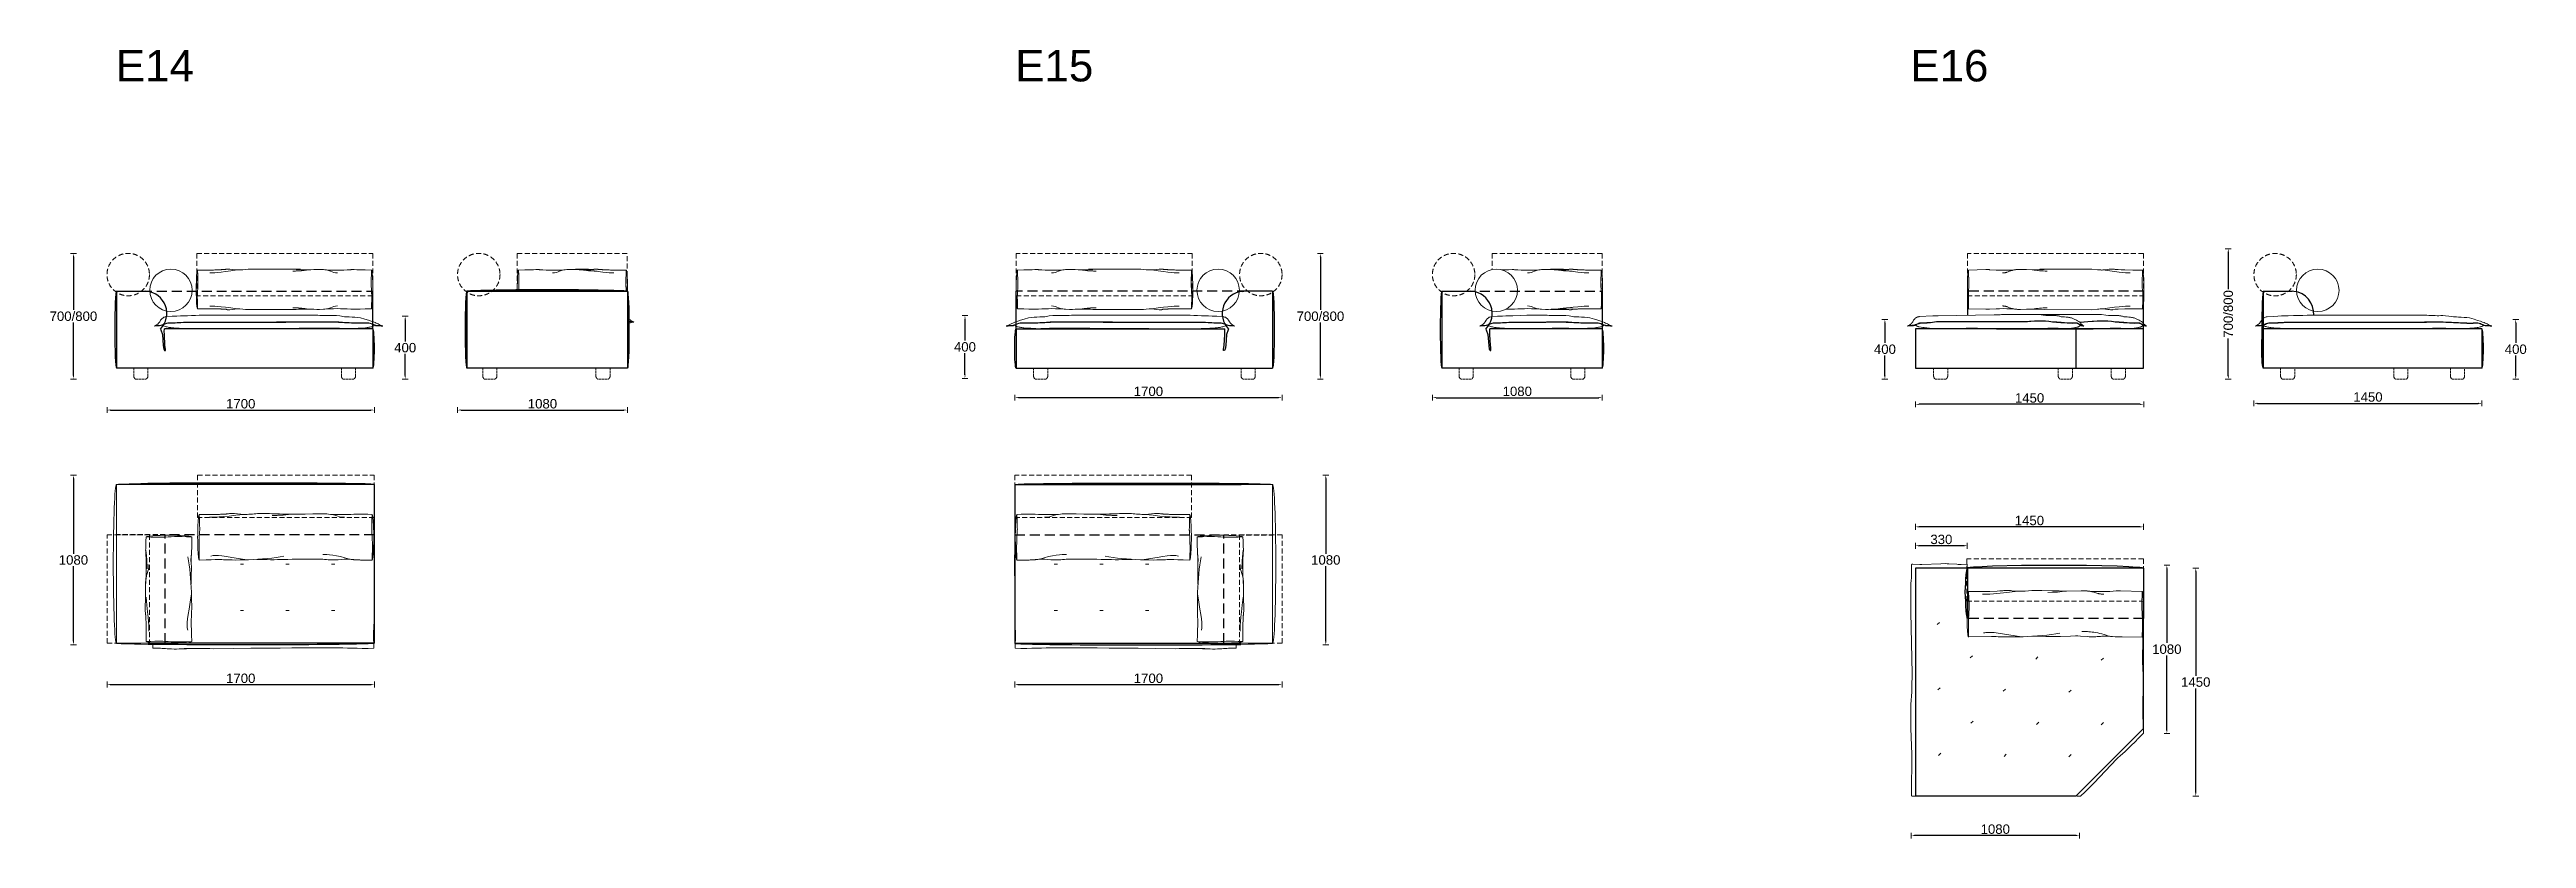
# Model space of a CAD drawing. Header units: millimetres. Extents: x 6668 to 47386, y -6732 to 35544.
# Drawn here: x 6751 to 22504, y -6732 to -1712 of the extents above; entities that cross this region are included whole.
import ezdxf

# ---------------------------------------------------------------- set-up
doc = ezdxf.new("R2010")
doc.units = ezdxf.units.MM
doc.linetypes.add('NASCOSTA', pattern=[9.525, 6.35, -3.175])
doc.layers.add('_ARREDO', color=7, linetype='Continuous')
doc.layers.add('TESTO', color=1, linetype='Continuous')
for name, color, linetype, lineweight in [('_CUSCINO SEDUTA', 8, 'Continuous', 9), ('_PIEDINI', 3, 'NASCOSTA', 9), ('_QUOTE', 1, 'Continuous', 9), ('_RULLO', 8, 'Continuous', 9)]:
    doc.layers.add(name, color=color, linetype=linetype, lineweight=lineweight)
doc.styles.add('Arial', font='arial.ttf')
doc.styles.get("Standard").update_dxf_attribs({"font": 'arial.ttf'})
doc.dimstyles.new('1_1', dxfattribs={"dimscale": 15, "dimtxt": 4, "dimasz": 1.5, "dimexe": 1.25, "dimexo": 2, "dimtad": 1, "dimtih": 1, "dimtoh": 1, "dimdec": 0, "dimtxsty": 'Standard', "dimcen": 2.5, "dimclrd": 256, "dimclre": 256, "dimclrt": 256, "dimadec": 0, "dimazin": 0, "dimtfac": 1, "dimtdec": 0, "dimtmove": 0, "dimatfit": 3, "dimfxl": 1.25, "dimfxlon": 1, "dimlwe": 0, "dimarcsym": 0})

msp = doc.modelspace()

# ---------------------------------------------------------------- texts
at = {"layer": 'TESTO', "style": 'Arial'}
for s, p in [('E14', (7172.3, -1914.5)), ('E15', (12892.4, -1914.5)), ('E16', (18585.3, -1914.5))]:
    msp.add_text(s, height=200, dxfattribs=at).set_placement(p)

# ---------------------------------------------------------------- blocks, each defined once
blk = doc.blocks.new('*D19')
at = {"layer": '_QUOTE', "lineweight": 0, "transparency": 16777216}
for p, q in [((7117, -5734), (7117, -5772)), ((8817, -5734), (8817, -5772))]:
    blk.add_line(p, q, dxfattribs=at)
at = {"layer": '_QUOTE', "lineweight": -2, "transparency": 16777216}
blk.add_line((7139, -5753), (8794, -5753), dxfattribs=at)
at = {"layer": '_QUOTE', "transparency": 16777216}
for points in [[(7139, -5749), (7139, -5757), (7117, -5753)], [(8794, -5749), (8794, -5757), (8817, -5753)]]:
    blk.add_solid(points, dxfattribs=at)
at = {"layer": 'Defpoints', "color": 0, "transparency": 16777216}
for p in [(7117, -5145), (8817, -5145), (8817, -5753)]:
    blk.add_point(p, dxfattribs=at)
at = {"layer": '_QUOTE', "transparency": 16777216, "insert": (7967, -5713), "char_height": 60, "attachment_point": 5}
blk.add_mtext('1700', dxfattribs=at)
blk = doc.blocks.new('*D20')
at = {"layer": '_QUOTE', "lineweight": 0, "transparency": 16777216}
for p, q in [((6922, -4420), (6885, -4420)), ((6922, -5500), (6885, -5500))]:
    blk.add_line(p, q, dxfattribs=at)
at = {"layer": '_QUOTE', "lineweight": -2, "transparency": 16777216}
for p, q in [((6903, -4442), (6903, -4920)), ((6903, -5477), (6903, -5000))]:
    blk.add_line(p, q, dxfattribs=at)
at = {"layer": '_QUOTE', "transparency": 16777216}
for points in [[(6900, -4442), (6907, -4442), (6903, -4420)], [(6900, -5477), (6907, -5477), (6903, -5500)]]:
    blk.add_solid(points, dxfattribs=at)
at = {"layer": 'Defpoints', "color": 0, "transparency": 16777216}
for p in [(6903, -4420), (7918, -4420), (7818, -5500)]:
    blk.add_point(p, dxfattribs=at)
at = {"layer": '_QUOTE', "transparency": 16777216, "insert": (6903, -4960), "char_height": 60, "attachment_point": 5}
blk.add_mtext('1080', dxfattribs=at)
blk = doc.blocks.new('PIEDINO MIAMI SOFT_PANAMA H7CM')
at = {"color": 0, "linetype": 'ByBlock', "lineweight": -2}
for points in [[(45, 0), (-45, 0)], [(-45, 0), (-45, -50)], [(-45, -50), (-45, -51), (-45, -52), (-45, -53), (-45, -54), (-45, -55), (-44, -55), (-44, -56), (-44, -57), (-44, -58), (-43, -59), (-43, -59), (-43, -60), (-42, -61), (-42, -62), (-42, -62), (-41, -63), (-41, -64), (-40, -64), (-40, -65), (-39, -66), (-39, -66), (-38, -67), (-37, -67), (-37, -68), (-36, -69), (-35, -69), (-35, -70), (-34, -70)], [(-34, -70), (34, -70)], [(34, -70), (35, -70), (35, -69), (36, -69), (37, -68), (37, -67), (38, -67), (39, -66), (39, -66), (40, -65), (40, -64), (41, -64), (41, -63), (42, -62), (42, -62), (42, -61), (43, -60), (43, -59), (43, -59), (44, -58), (44, -57), (44, -56), (44, -55), (45, -55), (45, -54), (45, -53), (45, -52), (45, -51), (45, -50)], [(45, -50), (45, 0)]]:
    blk.add_lwpolyline(points, dxfattribs=at)
blk = doc.blocks.new('*D23')
at = {"layer": '_QUOTE', "lineweight": 0, "transparency": 16777216}
for p, q in [((7117, -3987), (7117, -4024)), ((8817, -3987), (8817, -4024))]:
    blk.add_line(p, q, dxfattribs=at)
at = {"layer": '_QUOTE', "lineweight": -2, "transparency": 16777216}
blk.add_line((7139, -4006), (8794, -4006), dxfattribs=at)
at = {"layer": '_QUOTE', "transparency": 16777216}
for points in [[(7139, -4002), (7139, -4009), (7117, -4006)], [(8794, -4002), (8794, -4009), (8817, -4006)]]:
    blk.add_solid(points, dxfattribs=at)
at = {"layer": 'Defpoints', "color": 0, "transparency": 16777216}
for p in [(7117, -3397), (8817, -3397), (8817, -4006)]:
    blk.add_point(p, dxfattribs=at)
at = {"layer": '_QUOTE', "transparency": 16777216, "insert": (7967, -3966), "char_height": 60, "attachment_point": 5}
blk.add_mtext('1700', dxfattribs=at)
blk = doc.blocks.new('*D24')
at = {"layer": '_QUOTE', "lineweight": 0, "transparency": 16777216}
for p, q in [((9346, -3987), (9346, -4024)), ((10426, -3987), (10426, -4024))]:
    blk.add_line(p, q, dxfattribs=at)
at = {"layer": '_QUOTE', "lineweight": -2, "transparency": 16777216}
blk.add_line((9368, -4006), (10403, -4006), dxfattribs=at)
at = {"layer": '_QUOTE', "transparency": 16777216}
for points in [[(9368, -4002), (9368, -4009), (9346, -4006)], [(10403, -4002), (10403, -4009), (10426, -4006)]]:
    blk.add_solid(points, dxfattribs=at)
at = {"layer": 'Defpoints', "color": 0, "transparency": 16777216}
for p in [(9346, -3144), (10426, -3555), (10426, -4006)]:
    blk.add_point(p, dxfattribs=at)
at = {"layer": '_QUOTE', "transparency": 16777216, "insert": (9886, -3966), "char_height": 60, "attachment_point": 5}
blk.add_mtext('1080', dxfattribs=at)
blk = doc.blocks.new('*D25')
at = {"layer": '_QUOTE', "lineweight": 0, "transparency": 16777216}
for p, q in [((6922, -3009), (6885, -3009)), ((6922, -3809), (6885, -3809))]:
    blk.add_line(p, q, dxfattribs=at)
at = {"layer": '_QUOTE', "lineweight": -2, "transparency": 16777216}
for p, q in [((6903, -3031), (6903, -3368)), ((6903, -3786), (6903, -3449))]:
    blk.add_line(p, q, dxfattribs=at)
at = {"layer": '_QUOTE', "transparency": 16777216}
for points in [[(6900, -3031), (6907, -3031), (6903, -3009)], [(6900, -3786), (6907, -3786), (6903, -3809)]]:
    blk.add_solid(points, dxfattribs=at)
at = {"layer": 'Defpoints', "color": 0, "transparency": 16777216}
for p in [(6903, -3009), (9481, -3009), (9551, -3809)]:
    blk.add_point(p, dxfattribs=at)
at = {"layer": '_QUOTE', "transparency": 16777216, "insert": (6903, -3409), "char_height": 60, "attachment_point": 5}
blk.add_mtext('700/800', dxfattribs=at)
blk = doc.blocks.new('*D26')
at = {"layer": '_QUOTE', "lineweight": 0, "transparency": 16777216}
for p, q in [((8994, -3408), (9032, -3408)), ((8994, -3809), (9032, -3809))]:
    blk.add_line(p, q, dxfattribs=at)
at = {"layer": '_QUOTE', "lineweight": -2, "transparency": 16777216}
for p, q in [((9013, -3431), (9013, -3569)), ((9013, -3786), (9013, -3649))]:
    blk.add_line(p, q, dxfattribs=at)
at = {"layer": '_QUOTE', "transparency": 16777216}
for points in [[(9009, -3431), (9017, -3431), (9013, -3408)], [(9009, -3786), (9017, -3786), (9013, -3809)]]:
    blk.add_solid(points, dxfattribs=at)
at = {"layer": 'Defpoints', "color": 0, "transparency": 16777216}
for p in [(8244, -3408), (9013, -3408), (8652, -3809)]:
    blk.add_point(p, dxfattribs=at)
at = {"layer": '_QUOTE', "transparency": 16777216, "insert": (9013, -3609), "char_height": 60, "attachment_point": 5}
blk.add_mtext('400', dxfattribs=at)
blk = doc.blocks.new('*D18')
at = {"layer": '_QUOTE', "lineweight": 0, "transparency": 16777216}
for p, q in [((12890, -5734), (12890, -5772)), ((14590, -5734), (14590, -5772))]:
    blk.add_line(p, q, dxfattribs=at)
at = {"layer": '_QUOTE', "lineweight": -2, "transparency": 16777216}
blk.add_line((12912, -5753), (14567, -5753), dxfattribs=at)
at = {"layer": '_QUOTE', "transparency": 16777216}
for points in [[(12912, -5749), (12912, -5757), (12890, -5753)], [(14567, -5749), (14567, -5757), (14590, -5753)]]:
    blk.add_solid(points, dxfattribs=at)
at = {"layer": 'Defpoints', "color": 0, "transparency": 16777216}
for p in [(12890, -5115), (14590, -5115), (14590, -5753)]:
    blk.add_point(p, dxfattribs=at)
at = {"layer": '_QUOTE', "transparency": 16777216, "insert": (13740, -5713), "char_height": 60, "attachment_point": 5}
blk.add_mtext('1700', dxfattribs=at)
blk = doc.blocks.new('*D21')
at = {"layer": '_QUOTE', "lineweight": 0, "transparency": 16777216}
for p, q in [((14849, -4420), (14887, -4420)), ((14849, -5500), (14887, -5500))]:
    blk.add_line(p, q, dxfattribs=at)
at = {"layer": '_QUOTE', "lineweight": -2, "transparency": 16777216}
for p, q in [((14868, -4442), (14868, -4920)), ((14868, -5477), (14868, -5000))]:
    blk.add_line(p, q, dxfattribs=at)
at = {"layer": '_QUOTE', "transparency": 16777216}
for points in [[(14864, -4442), (14872, -4442), (14868, -4420)], [(14864, -5477), (14872, -5477), (14868, -5500)]]:
    blk.add_solid(points, dxfattribs=at)
at = {"layer": 'Defpoints', "color": 0, "transparency": 16777216}
for p in [(13861, -4420), (14868, -4420), (13882, -5500)]:
    blk.add_point(p, dxfattribs=at)
at = {"layer": '_QUOTE', "transparency": 16777216, "insert": (14868, -4960), "char_height": 60, "attachment_point": 5}
blk.add_mtext('1080', dxfattribs=at)
blk = doc.blocks.new('*D27')
at = {"layer": '_QUOTE', "lineweight": 0, "transparency": 16777216}
for p, q in [((12890, -3908), (12890, -3945)), ((14590, -3908), (14590, -3945))]:
    blk.add_line(p, q, dxfattribs=at)
at = {"layer": '_QUOTE', "lineweight": -2, "transparency": 16777216}
blk.add_line((14567, -3927), (12913, -3927), dxfattribs=at)
at = {"layer": '_QUOTE', "transparency": 16777216}
for points in [[(12913, -3923), (12913, -3930), (12890, -3927)], [(14567, -3923), (14567, -3930), (14590, -3927)]]:
    blk.add_solid(points, dxfattribs=at)
at = {"layer": 'Defpoints', "color": 0, "transparency": 16777216}
for p in [(14590, -3144), (12890, -3614), (12890, -3927)]:
    blk.add_point(p, dxfattribs=at)
at = {"layer": '_QUOTE', "transparency": 16777216, "insert": (13740, -3887), "char_height": 60, "attachment_point": 5}
blk.add_mtext('1700', dxfattribs=at)
blk = doc.blocks.new('*D28')
at = {"layer": '_QUOTE', "lineweight": 0, "transparency": 16777216}
for p, q in [((14815, -3009), (14852, -3009)), ((14815, -3809), (14852, -3809))]:
    blk.add_line(p, q, dxfattribs=at)
at = {"layer": '_QUOTE', "lineweight": -2, "transparency": 16777216}
for p, q in [((14834, -3031), (14834, -3368)), ((14834, -3786), (14834, -3449))]:
    blk.add_line(p, q, dxfattribs=at)
at = {"layer": '_QUOTE', "transparency": 16777216}
for points in [[(14830, -3031), (14837, -3031), (14834, -3009)], [(14830, -3786), (14837, -3786), (14834, -3809)]]:
    blk.add_solid(points, dxfattribs=at)
at = {"layer": 'Defpoints', "color": 0, "transparency": 16777216}
for p in [(14455, -3009), (14834, -3009), (14375, -3809)]:
    blk.add_point(p, dxfattribs=at)
at = {"layer": '_QUOTE', "transparency": 16777216, "insert": (14834, -3409), "char_height": 60, "attachment_point": 5}
blk.add_mtext('700/800', dxfattribs=at)
blk = doc.blocks.new('*D29')
at = {"layer": '_QUOTE', "lineweight": 0, "transparency": 16777216}
for p, q in [((12592, -3404), (12555, -3404)), ((12592, -3804), (12555, -3804))]:
    blk.add_line(p, q, dxfattribs=at)
at = {"layer": '_QUOTE', "lineweight": -2, "transparency": 16777216}
for p, q in [((12573, -3427), (12573, -3564)), ((12573, -3781), (12573, -3644))]:
    blk.add_line(p, q, dxfattribs=at)
at = {"layer": '_QUOTE', "transparency": 16777216}
for points in [[(12570, -3427), (12577, -3427), (12573, -3404)], [(12570, -3781), (12577, -3781), (12573, -3804)]]:
    blk.add_solid(points, dxfattribs=at)
at = {"layer": 'Defpoints', "color": 0, "transparency": 16777216}
for p in [(12573, -3404), (13553, -3404), (13054, -3804)]:
    blk.add_point(p, dxfattribs=at)
at = {"layer": '_QUOTE', "transparency": 16777216, "insert": (12573, -3604), "char_height": 60, "attachment_point": 5}
blk.add_mtext('400', dxfattribs=at)
blk = doc.blocks.new('*D30')
at = {"layer": '_QUOTE', "lineweight": 0, "transparency": 16777216}
for p, q in [((15546, -3908), (15546, -3945)), ((16626, -3908), (16626, -3945))]:
    blk.add_line(p, q, dxfattribs=at)
at = {"layer": '_QUOTE', "lineweight": -2, "transparency": 16777216}
blk.add_line((15569, -3927), (16604, -3927), dxfattribs=at)
at = {"layer": '_QUOTE', "transparency": 16777216}
for points in [[(15569, -3923), (15569, -3930), (15546, -3927)], [(16604, -3923), (16604, -3930), (16626, -3927)]]:
    blk.add_solid(points, dxfattribs=at)
at = {"layer": 'Defpoints', "color": 0, "transparency": 16777216}
for p in [(15546, -3144), (16626, -3614), (16626, -3927)]:
    blk.add_point(p, dxfattribs=at)
at = {"layer": '_QUOTE', "transparency": 16777216, "insert": (16086, -3887), "char_height": 60, "attachment_point": 5}
blk.add_mtext('1080', dxfattribs=at)
blk = doc.blocks.new('*D39')
at = {"layer": '_QUOTE', "lineweight": 0, "transparency": 16777216}
for p, q in [((18618, -3951), (18618, -3988)), ((20070, -3951), (20070, -3988))]:
    blk.add_line(p, q, dxfattribs=at)
at = {"layer": '_QUOTE', "lineweight": -2, "transparency": 16777216}
blk.add_line((20047, -3969), (18641, -3969), dxfattribs=at)
at = {"layer": '_QUOTE', "transparency": 16777216}
for points in [[(18641, -3966), (18641, -3973), (18618, -3969)], [(20047, -3966), (20047, -3973), (20070, -3969)]]:
    blk.add_solid(points, dxfattribs=at)
at = {"layer": 'Defpoints', "color": 0, "transparency": 16777216}
for p in [(18618, -3733), (20070, -3733), (18618, -3969)]:
    blk.add_point(p, dxfattribs=at)
at = {"layer": '_QUOTE', "transparency": 16777216, "insert": (19344, -3929), "char_height": 60, "attachment_point": 5}
blk.add_mtext('1450', dxfattribs=at)
blk = doc.blocks.new('*D40')
at = {"layer": '_QUOTE', "lineweight": 0, "transparency": 16777216}
for p, q in [((18618, -4768), (18618, -4730)), ((20068, -4768), (20068, -4730))]:
    blk.add_line(p, q, dxfattribs=at)
at = {"layer": '_QUOTE', "lineweight": -2, "transparency": 16777216}
blk.add_line((20045, -4749), (18641, -4749), dxfattribs=at)
at = {"layer": '_QUOTE', "transparency": 16777216}
for points in [[(18641, -4745), (18641, -4753), (18618, -4749)], [(20045, -4745), (20045, -4753), (20068, -4749)]]:
    blk.add_solid(points, dxfattribs=at)
at = {"layer": 'Defpoints', "color": 0, "transparency": 16777216}
for p in [(18618, -4749), (18618, -5012), (20068, -5688)]:
    blk.add_point(p, dxfattribs=at)
at = {"layer": '_QUOTE', "transparency": 16777216, "insert": (19343, -4709), "char_height": 60, "attachment_point": 5}
blk.add_mtext('1450', dxfattribs=at)
blk = doc.blocks.new('*D41')
at = {"layer": '_QUOTE', "lineweight": 0, "transparency": 16777216}
for p, q in [((20382, -5012), (20420, -5012)), ((20382, -6462), (20420, -6462))]:
    blk.add_line(p, q, dxfattribs=at)
at = {"layer": '_QUOTE', "lineweight": -2, "transparency": 16777216}
for p, q in [((20401, -5034), (20401, -5697)), ((20401, -6439), (20401, -5777))]:
    blk.add_line(p, q, dxfattribs=at)
at = {"layer": '_QUOTE', "transparency": 16777216}
for points in [[(20397, -5034), (20405, -5034), (20401, -5012)], [(20397, -6439), (20405, -6439), (20401, -6462)]]:
    blk.add_solid(points, dxfattribs=at)
at = {"layer": 'Defpoints', "color": 0, "transparency": 16777216}
for p in [(20138, -5012), (20401, -5012), (19461, -6462)]:
    blk.add_point(p, dxfattribs=at)
at = {"layer": '_QUOTE', "transparency": 16777216, "insert": (20401, -5737), "char_height": 60, "attachment_point": 5}
blk.add_mtext('1450', dxfattribs=at)
blk = doc.blocks.new('*D42')
at = {"layer": '_QUOTE', "lineweight": 0, "transparency": 16777216}
for p, q in [((20199, -4992), (20236, -4992)), ((20199, -6064), (20236, -6064))]:
    blk.add_line(p, q, dxfattribs=at)
at = {"layer": '_QUOTE', "lineweight": -2, "transparency": 16777216}
for p, q in [((20217, -5014), (20217, -5488)), ((20217, -6042), (20217, -5568))]:
    blk.add_line(p, q, dxfattribs=at)
at = {"layer": '_QUOTE', "transparency": 16777216}
for points in [[(20214, -5014), (20221, -5014), (20217, -4992)], [(20214, -6042), (20221, -6042), (20217, -6064)]]:
    blk.add_solid(points, dxfattribs=at)
at = {"layer": 'Defpoints', "color": 0, "transparency": 16777216}
for p in [(19333, -4992), (19931, -6064), (20217, -6064)]:
    blk.add_point(p, dxfattribs=at)
at = {"layer": '_QUOTE', "transparency": 16777216, "insert": (20217, -5528), "char_height": 60, "attachment_point": 5}
blk.add_mtext('1080', dxfattribs=at)
blk = doc.blocks.new('*D43')
at = {"layer": '_QUOTE', "lineweight": 0, "transparency": 16777216}
for p, q in [((18590, -6695), (18590, -6732)), ((19662, -6695), (19662, -6732))]:
    blk.add_line(p, q, dxfattribs=at)
at = {"layer": '_QUOTE', "lineweight": -2, "transparency": 16777216}
blk.add_line((19640, -6713), (18613, -6713), dxfattribs=at)
at = {"layer": '_QUOTE', "transparency": 16777216}
for points in [[(18613, -6710), (18613, -6717), (18590, -6713)], [(19640, -6710), (19640, -6717), (19662, -6713)]]:
    blk.add_solid(points, dxfattribs=at)
at = {"layer": 'Defpoints', "color": 0, "transparency": 16777216}
for p in [(19662, -5829), (18590, -6427), (18590, -6713)]:
    blk.add_point(p, dxfattribs=at)
at = {"layer": '_QUOTE', "transparency": 16777216, "insert": (19126, -6673), "char_height": 60, "attachment_point": 5}
blk.add_mtext('1080', dxfattribs=at)
blk = doc.blocks.new('*D44')
at = {"layer": '_QUOTE', "lineweight": 0, "transparency": 16777216}
for p, q in [((18618, -4888), (18618, -4850)), ((18948, -4888), (18948, -4850))]:
    blk.add_line(p, q, dxfattribs=at)
at = {"layer": '_QUOTE', "lineweight": -2, "transparency": 16777216}
blk.add_line((18926, -4869), (18641, -4869), dxfattribs=at)
at = {"layer": '_QUOTE', "transparency": 16777216}
for points in [[(18641, -4865), (18641, -4873), (18618, -4869)], [(18926, -4865), (18926, -4873), (18948, -4869)]]:
    blk.add_solid(points, dxfattribs=at)
at = {"layer": 'Defpoints', "color": 0, "transparency": 16777216}
for p in [(18618, -4869), (18618, -5012), (18948, -5012)]:
    blk.add_point(p, dxfattribs=at)
at = {"layer": '_QUOTE', "transparency": 16777216, "insert": (18783, -4829), "char_height": 60, "attachment_point": 5}
blk.add_mtext('330', dxfattribs=at)
blk = doc.blocks.new('*D35')
at = {"layer": '_QUOTE', "lineweight": 0, "transparency": 16777216}
for p, q in [((20771, -3944), (20771, -3982)), ((22221, -3944), (22221, -3982))]:
    blk.add_line(p, q, dxfattribs=at)
at = {"layer": '_QUOTE', "lineweight": -2, "transparency": 16777216}
blk.add_line((20793, -3963), (22198, -3963), dxfattribs=at)
at = {"layer": '_QUOTE', "transparency": 16777216}
for points in [[(20793, -3959), (20793, -3967), (20771, -3963)], [(22198, -3959), (22198, -3967), (22221, -3963)]]:
    blk.add_solid(points, dxfattribs=at)
at = {"layer": 'Defpoints', "color": 0, "transparency": 16777216}
for p in [(20771, -3494), (22221, -3614), (22221, -3963)]:
    blk.add_point(p, dxfattribs=at)
at = {"layer": '_QUOTE', "transparency": 16777216, "insert": (21496, -3923), "char_height": 60, "attachment_point": 5}
blk.add_mtext('1450', dxfattribs=at)
blk = doc.blocks.new('*D36')
at = {"layer": '_QUOTE', "lineweight": 0, "transparency": 16777216}
for p, q in [((20627, -2979), (20589, -2979)), ((20627, -3809), (20589, -3809))]:
    blk.add_line(p, q, dxfattribs=at)
at = {"layer": '_QUOTE', "lineweight": -2, "transparency": 16777216}
for p, q in [((20608, -3002), (20608, -3237)), ((20608, -3787), (20608, -3551))]:
    blk.add_line(p, q, dxfattribs=at)
at = {"layer": '_QUOTE', "transparency": 16777216}
for points in [[(20604, -3002), (20612, -3002), (20608, -2979)], [(20604, -3787), (20612, -3787), (20608, -3809)]]:
    blk.add_solid(points, dxfattribs=at)
at = {"layer": 'Defpoints', "color": 0, "transparency": 16777216}
for p in [(20944, -2979), (20608, -3809), (21136, -3809)]:
    blk.add_point(p, dxfattribs=at)
at = {"layer": '_QUOTE', "transparency": 16777216, "insert": (20608, -3394), "char_height": 60, "attachment_point": 5, "rotation": 90}
blk.add_mtext('700/800', dxfattribs=at)
blk = doc.blocks.new('*D37')
at = {"layer": '_QUOTE', "lineweight": 0, "transparency": 16777216}
for p, q in [((22417, -3429), (22455, -3429)), ((22417, -3809), (22455, -3809))]:
    blk.add_line(p, q, dxfattribs=at)
at = {"layer": '_QUOTE', "lineweight": -2, "transparency": 16777216}
for p, q in [((22436, -3452), (22436, -3579)), ((22436, -3787), (22436, -3659))]:
    blk.add_line(p, q, dxfattribs=at)
at = {"layer": '_QUOTE', "transparency": 16777216}
for points in [[(22432, -3452), (22440, -3452), (22436, -3429)], [(22432, -3787), (22440, -3787), (22436, -3809)]]:
    blk.add_solid(points, dxfattribs=at)
at = {"layer": 'Defpoints', "color": 0, "transparency": 16777216}
for p in [(21714, -3429), (21757, -3809), (22436, -3809)]:
    blk.add_point(p, dxfattribs=at)
at = {"layer": '_QUOTE', "transparency": 16777216, "insert": (22436, -3619), "char_height": 60, "attachment_point": 5}
blk.add_mtext('400', dxfattribs=at)
blk = doc.blocks.new('*D38')
at = {"layer": '_QUOTE', "lineweight": 0, "transparency": 16777216}
for p, q in [((18443, -3429), (18405, -3429)), ((18443, -3809), (18405, -3809))]:
    blk.add_line(p, q, dxfattribs=at)
at = {"layer": '_QUOTE', "lineweight": -2, "transparency": 16777216}
for p, q in [((18424, -3452), (18424, -3579)), ((18424, -3787), (18424, -3659))]:
    blk.add_line(p, q, dxfattribs=at)
at = {"layer": '_QUOTE', "transparency": 16777216}
for points in [[(18420, -3452), (18428, -3452), (18424, -3429)], [(18420, -3787), (18428, -3787), (18424, -3809)]]:
    blk.add_solid(points, dxfattribs=at)
at = {"layer": 'Defpoints', "color": 0, "transparency": 16777216}
for p in [(19146, -3429), (18424, -3809), (19104, -3809)]:
    blk.add_point(p, dxfattribs=at)
at = {"layer": '_QUOTE', "transparency": 16777216, "insert": (18424, -3619), "char_height": 60, "attachment_point": 5}
blk.add_mtext('400', dxfattribs=at)

# ---------------------------------------------------------------- dimensions: what is measured, and where the dimension line sits
at = {"layer": '_QUOTE'}
dim = msp.add_linear_dim(base=(20607.8, -3809.1), p1=(20943.6, -2979.1), p2=(21135.9, -3809.1), angle=90, text='700/800', dimstyle='1_1', dxfattribs=at)
dim.commit()
dim.dimension.update_dxf_attribs({"geometry": '*D36', "text_midpoint": (20607.8, -3394.1), "text_rotation": 90})
for base, p1, p2, angle, text, picture, middle in [((6903.4, -3008.7), (9551, -3808.7), (9481, -3008.7), 90, '700/<>', '*D25', (6903.4, -3408.7)), ((14833.7, -3008.7), (14374.7, -3808.7), (14454.8, -3008.7), 90, '700/<>', '*D28', (14833.7, -3408.7)), ((18424.2, -3809.1), (19146, -3429.5), (19103.7, -3809.1), 90, '400', '*D38', (18424.2, -3619.3)), ((22436.1, -3809.1), (21714.3, -3429.5), (21756.6, -3809.1), 90, '400', '*D37', (22436.1, -3619.3)), ((18618.2, -3969.4), (20069.6, -3732.9), (18618.2, -3732.9), 180, '1450', '*D39', (19343.9, -3929.4)), ((18618.4, -4748.9), (20067.9, -5688.3), (18618.4, -5011.8), 180, '1450', '*D40', (19343.1, -4708.9)), ((20217.4, -6064.3), (19333.2, -4991.8), (19931.5, -6064.3), 90, '1080', '*D42', (20217.4, -5528)), ((20400.8, -5012), (19461.4, -6461.5), (20137.9, -5012), 90, '1450', '*D41', (20400.8, -5736.8))]:
    dim = msp.add_linear_dim(base=base, p1=p1, p2=p2, angle=angle, text=text, dimstyle='1_1', dxfattribs=at)
    dim.commit()
    dim.dimension.update_dxf_attribs({"geometry": picture, "text_midpoint": middle})
for base, p1, p2, picture, middle in [((10426, -4005.6), (9346, -3143.7), (10426, -3555.4), '*D24', (9886, -3965.5)), ((12890.2648, -3926.5374), (14589.7911, -3143.6835), (12890.2648, -3613.6835), '*D27', (13740.0279, -3886.528)), ((16626, -3926.5), (15546, -3143.7), (16626, -3613.7), '*D30', (16086, -3886.5)), ((8816.5, -4005.6), (7116.5, -3397), (8816.5, -3397), '*D23', (7966.5, -3965.5)), ((22220.7, -3962.9), (20770.7, -3494), (22220.7, -3614.1), '*D35', (21495.7, -3922.9)), ((8816.5, -5753.2), (7116.5, -5144.7), (8816.5, -5144.7), '*D19', (7966.5, -5713.2)), ((14589.7, -5753.2), (12889.7, -5114.9), (14589.7, -5114.9), '*D18', (13739.7, -5713.2))]:
    dim = msp.add_linear_dim(base=base, p1=p1, p2=p2, dimstyle='1_1', dxfattribs=at)
    dim.commit()
    dim.dimension.update_dxf_attribs({"geometry": picture, "text_midpoint": middle})
for base, p1, p2, angle, picture, middle in [((9012.8, -3408.4), (8652, -3808.7), (8243.5, -3408.4), 90, '*D26', (9012.8, -3608.5)), ((12573.4, -3404.2), (13054.3, -3804), (13552.6, -3404.2), 90, '*D29', (12573.4, -3604.1)), ((6903.4, -4420), (7817.8, -5499.7), (7917.8, -4420), 90, '*D20', (6903.4, -4959.8)), ((14868, -4420), (13881.6, -5499.7), (13860.8, -4420), 90, '*D21', (14868, -4959.9)), ((18618.4, -4869), (18948.2, -5011.8), (18618.4, -5011.8), 180, '*D44', (18783.3, -4828.9))]:
    dim = msp.add_linear_dim(base=base, p1=p1, p2=p2, angle=angle, dimstyle='1_1', dxfattribs=at)
    dim.commit()
    dim.dimension.update_dxf_attribs({"geometry": picture, "text_midpoint": middle})
dim = msp.add_linear_dim(base=(18590, -6713.3), p1=(19662.5, -5829.1), p2=(18590, -6427.3), text='1080', dimstyle='1_1', dxfattribs=at)
dim.commit()
dim.dimension.update_dxf_attribs({"geometry": '*D43', "text_midpoint": (19126.2, -6673.3)})

# ---------------------------------------------------------------- linework, layer by layer
at = {"layer": '_ARREDO'}
for p, q in [((7176.4, -3248.9), (7176.4, -3738.7)), ((7176.4, -3248.9), (7337.8, -3248.9)), ((10426, -3248.9), (9406, -3248.9)), ((9406, -3248.9), (9406, -3738.7)), ((9406, -3248.9), (9406, -3738.7)), ((9406, -3248.9), (9567.3, -3248.9)), ((10426, -3248.9), (10426, -3738.7)), ((14529.8, -3248.9), (14368.5, -3248.9)), ((14529.8, -3248.9), (14529.8, -3738.7)), ((15606, -3248.9), (15606, -3738.7)), ((15606, -3248.9), (15767.4, -3248.9)), ((16626, -3248.9), (16626, -3488.7)), ((20830.7, -3249.4), (20830.7, -3739.1)), ((20830.7, -3249.4), (20992, -3249.4)), ((8807, -3488.7), (7481.3, -3488.7)), ((8807, -3488.7), (8807, -3738.7)), ((12899.3, -3488.7), (14224.9, -3488.7)), ((12899.3, -3488.7), (12899.3, -3738.7)), ((16626, -3488.7), (15910.9, -3488.7)), ((16626, -3488.7), (16626, -3738.7)), ((22220.7, -3489.1), (20830.7, -3489.1)), ((20830.7, -3489.1), (20830.7, -3739.1)), ((22220.7, -3489.1), (22220.7, -3739.1)), ((8807, -3738.7), (7176.4, -3738.7)), ((12899.3, -3738.7), (14529.8, -3738.7)), ((16626, -3738.7), (15606, -3738.7)), ((22220.7, -3739.1), (20830.7, -3739.1)), ((8816.5, -4480), (7376.1, -4480)), ((8816.5, -4480), (8816.5, -5490)), ((12889.7, -4480), (14330.1, -4480)), ((12889.7, -4480), (12889.7, -5490)), ((8816.5, -5490), (7378.2, -5490)), ((12889.7, -5490), (14328.1, -5490))]:
    msp.add_line(p, q, dxfattribs=at)
at = {"layer": '_ARREDO', "linetype": 'NASCOSTA', "ltscale": 10}
for p, q in [((15657.6, -3248.9), (16626, -3248.9)), ((8816.5, -4800), (7487.3, -4800)), ((12889.7, -4800), (14219, -4800))]:
    msp.add_line(p, q, dxfattribs=at)
at = {"layer": '_ARREDO', "lineweight": 9}
for p, q in [((7376.1, -4480), (7176.5, -4480)), ((7176.5, -4480), (7176.5, -5490)), ((14330.1, -4480), (14529.7, -4480)), ((14529.7, -4480), (14529.7, -5490)), ((7378.2, -5490), (7176.5, -5490)), ((14328.1, -5490), (14529.7, -5490))]:
    msp.add_line(p, q, dxfattribs=at)
at = {"layer": '_ARREDO'}
for points in [[(7176.4, -3248.9), (7360.3, -3248.9)], [(7369.8, -3250.4), (7360.3, -3248.9)], [(8807, -3488.7), (8807, -3248.9)], [(10426, -3738.7), (9406, -3738.7), (9406, -3248.9), (10426, -3248.9)], [(9406, -3248.9), (9589.8, -3248.9)], [(9599.3, -3250.4), (9589.8, -3248.9)], [(12899.3, -3488.7), (12899.3, -3248.9)], [(14336.4, -3250.4), (14346, -3248.9)], [(14529.8, -3248.9), (14346, -3248.9)], [(15606, -3248.9), (15789.9, -3248.9)], [(15799.4, -3250.4), (15789.9, -3248.9)], [(18948.2, -3249), (18948.2, -3402.6)], [(20068.2, -3738.7), (20068.2, -3249)], [(20830.7, -3249.4), (21014.5, -3249.4)], [(21024, -3250.8), (21014.5, -3249.4)], [(7456.9, -3490), (7458.4, -3494.3), (7468.9, -3524.2), (7474.6, -3595.9), (7478, -3618.4), (7483, -3626.3), (7488.7, -3626.9), (7489.1, -3619), (7487.4, -3608.4), (7485.3, -3592.5), (7481.3, -3526.5), (7480.8, -3501.7), (7481.3, -3493.2), (7481.3, -3488.7)], [(14249.4, -3490), (14247.9, -3494.3), (14237.3, -3524.2), (14231.7, -3595.9), (14228.3, -3618.4), (14223.2, -3626.3), (14217.6, -3626.9), (14217.2, -3619), (14218.9, -3608.4), (14221, -3592.5), (14224.9, -3526.5), (14225.5, -3501.7), (14224.9, -3493.2), (14224.9, -3488.7)], [(15886.4, -3490), (15888, -3494.3), (15898.5, -3524.2), (15904.2, -3595.9), (15907.5, -3618.4), (15912.6, -3626.3), (15918.3, -3626.9), (15918.7, -3619), (15917, -3608.4), (15914.9, -3592.5), (15910.9, -3526.5), (15910.4, -3501.7), (15910.9, -3493.2), (15910.9, -3488.7)], [(18618.2, -3488.7), (18618.2, -3738.7)], [(20068.2, -3488.7), (18618.2, -3488.7)], [(19637.8, -3488.7), (19637.7, -3738.6)], [(18618.2, -3738.2), (20068.2, -3738.7)], [(18948, -5011.8), (18618.2, -5011.8), (18618.2, -6461.8)], [(18948, -5011.8), (18948, -5011.8), (18948, -5011.8), (18947.9, -5011.8), (18947.8, -5011.8), (18947.8, -5011.8), (18947.7, -5011.9), (18947.7, -5011.9), (18947.6, -5011.9), (18947.6, -5012), (18947.5, -5012), (18947.4, -5012), (18947.4, -5012.1), (18947.3, -5012.2), (18947.3, -5012.2), (18947.2, -5012.3), (18947.1, -5012.3), (18947.1, -5012.4), (18947, -5012.5), (18947, -5012.6), (18946.9, -5012.7), (18946.8, -5012.8), (18946.8, -5012.9), (18946.7, -5013), (18946.7, -5013.1), (18946.6, -5013.2), (18946.5, -5013.4), (18946.4, -5013.7), (18946.2, -5014), (18946.1, -5014.3), (18946, -5014.6), (18945.9, -5015), (18945.6, -5015.8), (18945.3, -5016.6), (18945.1, -5017.6), (18944.5, -5019.8), (18944, -5022.3), (18943.4, -5025.3), (18942.9, -5028.6), (18941.7, -5036.3), (18939.5, -5055.8), (18937.4, -5079.7), (18935.6, -5106.6), (18933, -5161.9)], [(18948, -5011.8), (18948, -5011.8), (18948, -5011.7), (18948, -5011.6), (18948.1, -5011.5), (18948.1, -5011.4), (18948.2, -5011.3), (18948.3, -5011.1), (18948.4, -5011), (18948.6, -5010.9), (18948.7, -5010.8), (18948.9, -5010.7), (18949, -5010.6), (18949.2, -5010.5), (18949.5, -5010.3), (18949.7, -5010.2), (18949.9, -5010.1), (18950.2, -5010), (18950.5, -5009.9), (18950.8, -5009.8), (18951.5, -5009.5), (18952.2, -5009.3), (18953.1, -5009.1), (18954, -5008.9), (18954.9, -5008.6), (18957.1, -5008.2), (18959.6, -5007.7), (18962.5, -5007.2), (18969.1, -5006.3), (18977.1, -5005.4), (18986.4, -5004.4), (19009.1, -5002.6), (19108.1, -4997.6), (19293.3, -4993.2), (19705.6, -4993.3), (19900.2, -4997.8), (19974.7, -5001), (20027.9, -5004.6), (20046.1, -5006.5), (20053, -5007.4), (20056, -5007.9), (20058.6, -5008.3), (20060.9, -5008.8), (20062, -5009), (20062.9, -5009.3), (20063.8, -5009.5), (20064.6, -5009.7), (20065.3, -5010), (20065.6, -5010.1), (20065.9, -5010.2), (20066.2, -5010.3), (20066.4, -5010.4), (20066.7, -5010.5), (20066.9, -5010.6), (20067.1, -5010.8), (20067.3, -5010.9), (20067.5, -5011), (20067.6, -5011.1), (20067.8, -5011.2), (20067.9, -5011.3), (20068, -5011.4), (20068.1, -5011.5), (20068.1, -5011.7), (20068.2, -5011.8), (20068.2, -5011.9), (20068.2, -5012)], [(18948.2, -5011.3), (18948.2, -5331.8)], [(20068.2, -5011.8), (18948.2, -5011.8)], [(20068.2, -5011.8), (20068.2, -5331.8)], [(18933, -5161.9), (18935.6, -5224.4), (18937.4, -5254.9), (18939.5, -5282.1), (18941.7, -5304.1), (18942.9, -5312.9), (18944, -5319.9), (18944.5, -5322.8), (18945.1, -5325.3), (18945.3, -5326.4), (18945.6, -5327.4), (18945.9, -5328.2), (18946.1, -5329), (18946.2, -5329.4), (18946.4, -5329.7), (18946.5, -5330), (18946.6, -5330.3), (18946.7, -5330.5), (18946.8, -5330.7), (18946.9, -5330.8), (18946.9, -5330.9), (18947, -5331), (18947, -5331.1), (18947.1, -5331.2), (18947.2, -5331.2), (18947.2, -5331.3), (18947.3, -5331.4), (18947.3, -5331.5), (18947.4, -5331.5), (18947.4, -5331.6), (18947.5, -5331.6), (18947.6, -5331.7), (18947.6, -5331.7), (18947.7, -5331.8), (18947.7, -5331.8), (18947.8, -5331.8), (18947.8, -5331.8), (18947.9, -5331.8), (18948, -5331.8), (18948, -5331.9), (18948, -5331.9), (18948, -5331.9), (18948.1, -5331.9), (18948.1, -5331.8), (18948.1, -5331.8), (18948.1, -5331.8), (18948.1, -5331.8), (18948.1, -5331.8), (18948.1, -5331.8), (18948.1, -5331.8), (18948.2, -5331.8), (18948.2, -5331.8), (18948.2, -5331.8), (18948.2, -5331.8), (18948.2, -5331.8), (18948.2, -5331.8)], [(20068.2, -6031.8), (20068.2, -5220.3)], [(20068.2, -6031.8), (19637.9, -6461.8)], [(19637.9, -6461.8), (18618.2, -6461.8)]]:
    msp.add_lwpolyline(points, dxfattribs=at)
at = {"layer": '_ARREDO', "linetype": 'NASCOSTA', "ltscale": 10}
for points in [[(7337.8, -3248.9), (8807, -3248.9)], [(14368.5, -3248.9), (12899.2, -3248.9)], [(20068.2, -3249), (18948.2, -3249)], [(7487.3, -5490), (7487.3, -4800)], [(14219, -5490), (14219, -4800)], [(20068.2, -5331.8), (18948.2, -5331.8)]]:
    msp.add_lwpolyline(points, dxfattribs=at)
at = {"layer": '_ARREDO', "linetype": 'NASCOSTA', "ltscale": 5}
for points in [[(7487.3, -4800), (7176.5, -4800)], [(14219, -4800), (14529.7, -4800)]]:
    msp.add_lwpolyline(points, dxfattribs=at)
at = {"layer": '_ARREDO'}
for centre, start, end in [((7355.4, -3391.2), 315.75656, 84.1693), ((14350.8, -3391.2), 95.8307, 224.24344), ((15785, -3391.2), 315.75656, 84.1693), ((21009.7, -3391.7), 355.81304, 84.1693)]:
    msp.add_arc(centre, 141.6, start, end, dxfattribs=at)
for centre, major_axis, ratio, start_param, end_param in [((7176.4, -3493.5), (0, 244.6), 0.0408841, 0, 3.1415926), ((9406, -3493.5), (0, 244.6), 0.0408841, 0, 3.1415926), ((15606, -3493.5), (0, 244.6), 0.0408841, 0, 3.1415926), ((20830.7, -3494), (0, 244.6), 0.0408841, 0, 3.1415926), ((8807, -3613.7), (0, 125), 0.08, 3.1415927, 6.2831853), ((16626, -3613.7), (0, 125), 0.08, 3.1415927, 6.2831853), ((22220.7, -3614.1), (0, 125), 0.08, 3.1415927, 6.2831853), ((7994.4, -4480), (-822.1, 0), 0.0121636, 3.141596, 5.5632466), ((13711.8, -5490), (822.1, 0), 0.0121633, 3.1415941, 5.5602528)]:
    msp.add_ellipse(centre, major_axis=major_axis, ratio=ratio, start_param=start_param, end_param=end_param, dxfattribs=at)
at = {"layer": '_ARREDO', "extrusion": (0, 0, -1)}
for centre, major_axis, ratio, start_param, end_param in [((9406, -3493.8), (0, 244.9), 0.0408379, 3.1415927, 6.2831853), ((9916, -3248.9), (510, 0), 0.0196079, 3.1415927, 6.2831853), ((10426, -3493.8), (0, -244.9), 0.0408379, 3.1415927, 6.2831853), ((14529.8, -3493.5), (0, 244.6), 0.0408841, 0, 3.1415926), ((12899.3, -3613.7), (0, 125), 0.08, 3.1415927, 6.2831853), ((20830.7, -3614.1), (0, 125), 0.08, 3.1415927, 6.2831853), ((13711.8, -4480), (822.1, 0), 0.0121636, 3.141596, 5.5632466), ((7994.4, -5490), (-822.1, 0), 0.0121633, 3.1415941, 5.5602528)]:
    msp.add_ellipse(centre, major_axis=major_axis, ratio=ratio, start_param=start_param, end_param=end_param, dxfattribs=at)
at = {"layer": '_ARREDO', "lineweight": 9, "extrusion": (0, 0, -1)}
for centre, major_axis, ratio, start_param, end_param in [((7176.5, -4985), (0, 505), 0.039604, 3.1415927, 6.2831853), ((13724.7, -4480), (-805, 0), 0.0124224, 2.4216304, 3.1415936), ((7981.5, -5490), (805, 0), 0.0124224, 2.4186578, 3.1415917)]:
    msp.add_ellipse(centre, major_axis=major_axis, ratio=ratio, start_param=start_param, end_param=end_param, dxfattribs=at)
at = {"layer": '_ARREDO', "lineweight": 9}
for centre, major_axis, ratio, start_param, end_param in [((7981.5, -4480), (805, 0), 0.0124224, 2.4216304, 3.1415936), ((14529.7, -4985), (0, 505), 0.039604, 3.1415927, 6.2831853), ((13724.7, -5490), (-805, 0), 0.0124224, 2.4186578, 3.1415917)]:
    msp.add_ellipse(centre, major_axis=major_axis, ratio=ratio, start_param=start_param, end_param=end_param, dxfattribs=at)
at = {"layer": '_CUSCINO SEDUTA'}
for p, q in [((8657.3, -3449.1), (8626.1, -3447.6)), ((13048.9, -3449.1), (13080.1, -3447.6)), ((16476.4, -3449.1), (16445.2, -3447.7)), ((22071, -3449.5), (22039.8, -3448.1)), ((7964.8, -4987.3), (7984.8, -4987.3)), ((8274.8, -4987.3), (8254.8, -4987.3)), ((8564.8, -4987.3), (8544.8, -4987.3)), ((13141.5, -4987.3), (13161.5, -4987.3)), ((13431.5, -4987.3), (13451.5, -4987.3)), ((13741.5, -4987.3), (13721.5, -4987.3)), ((7964.8, -5282.3), (7984.8, -5282.3)), ((8274.8, -5282.3), (8254.8, -5282.3)), ((8564.8, -5282.3), (8544.8, -5282.3)), ((13141.5, -5282.3), (13161.5, -5282.3)), ((13431.5, -5282.3), (13451.5, -5282.3)), ((13741.5, -5282.3), (13721.5, -5282.3))]:
    msp.add_line(p, q, dxfattribs=at)
for points in [[(18956.2, -3115.2), (18956.2, -3115.2), (18956.2, -3115.2), (18956.1, -3115.2), (18956.1, -3115.2), (18956, -3115.2), (18956, -3115.3), (18955.9, -3115.3), (18955.9, -3115.3), (18955.9, -3115.3), (18955.8, -3115.4), (18955.8, -3115.4), (18955.7, -3115.4), (18955.7, -3115.5), (18955.6, -3115.5), (18955.6, -3115.6), (18955.5, -3115.6), (18955.5, -3115.7), (18955.4, -3115.8), (18955.4, -3115.8), (18955.4, -3115.9), (18955.3, -3116), (18955.3, -3116.1), (18955.2, -3116.2), (18955.2, -3116.2), (18955.1, -3116.3), (18955, -3116.5), (18954.9, -3116.8), (18954.8, -3117), (18954.7, -3117.3), (18954.7, -3117.5), (18954.6, -3117.8), (18954.4, -3118.5), (18954.2, -3119.2), (18954, -3119.9), (18953.6, -3121.7), (18953.3, -3123.8), (18952.9, -3126.2), (18952.5, -3128.9), (18951.8, -3135.2), (18950.5, -3151.1), (18949.5, -3170.7), (18948.8, -3192.6), (18948.2, -3237.8), (18948.8, -3282.8), (18949.5, -3304.7), (18950.5, -3324.3), (18951.8, -3340.2), (18952.5, -3346.5), (18952.9, -3349.2), (18953.2, -3351.6), (18953.6, -3353.7), (18954, -3355.5), (18954.2, -3356.3), (18954.4, -3357), (18954.5, -3357.6), (18954.6, -3357.9), (18954.7, -3358.2), (18954.8, -3358.5), (18954.9, -3358.7), (18955, -3358.9), (18955.1, -3359.1), (18955.1, -3359.2), (18955.2, -3359.3), (18955.2, -3359.4), (18955.3, -3359.5), (18955.3, -3359.6), (18955.4, -3359.7), (18955.4, -3359.7), (18955.5, -3359.8), (18955.5, -3359.9), (18955.6, -3359.9), (18955.6, -3360), (18955.7, -3360), (18955.7, -3360.1), (18955.7, -3360.1), (18955.8, -3360.1), (18955.8, -3360.2), (18955.9, -3360.2), (18955.9, -3360.2), (18956, -3360.3), (18956, -3360.3), (18956.1, -3360.3), (18956.1, -3360.3), (18956.1, -3360.3), (18956.2, -3360.3)], [(19088.9, -3112.6), (19086.7, -3112.3), (19085.1, -3112.3), (19083, -3112.2), (19076.6, -3112.1), (19066.2, -3112.2), (18956.2, -3115.2)], [(18958.3, -3220.5), (18958.5, -3217.8), (18958.6, -3214.1), (18958.7, -3208.3), (18958.6, -3199.6), (18956.2, -3115.2)], [(19286.6, -3111), (19224.3, -3115), (19198.5, -3115.9), (19175.1, -3116.2), (19153.3, -3115.9), (19132.3, -3115.2), (19088.9, -3112.6)], [(19171.9, -3133.1), (19175.6, -3133), (19177.4, -3132.9), (19179.2, -3132.8), (19180.9, -3132.7), (19182.5, -3132.5), (19184.1, -3132.3), (19185.7, -3132.1), (19187.2, -3131.9), (19188.7, -3131.6), (19190.1, -3131.3), (19191.6, -3131), (19192.9, -3130.7), (19194.3, -3130.4), (19197, -3129.6), (19199.5, -3128.8), (19202.1, -3127.9), (19207, -3126.1), (19217.3, -3122), (19222.9, -3119.9), (19225.9, -3118.9), (19229, -3118), (19232.3, -3117), (19235.8, -3116.1), (19239.6, -3115.2), (19243.6, -3114.4), (19247.8, -3113.7), (19252.3, -3113), (19257.2, -3112.4), (19262.3, -3111.9), (19267.8, -3111.5), (19273.7, -3111.2), (19279.9, -3111), (19286.6, -3111)], [(19436, -3111.4), (19398.6, -3112.5), (19361.2, -3112.7), (19323.8, -3112.2), (19286.6, -3111)], [(19361.3, -3112.7), (19372.4, -3114.7), (19383.7, -3116.4), (19395.3, -3117.9), (19407, -3119.1), (19418.9, -3120), (19431.1, -3120.7), (19443.4, -3121.1), (19456, -3121.2)], [(19740.2, -3109.6), (19437.2, -3109.1), (19414.5, -3109.6), (19411.5, -3109.7), (19410.4, -3109.8), (19409.5, -3109.9), (19409.2, -3109.9), (19408.9, -3110), (19408.7, -3110), (19408.6, -3110), (19408.5, -3110), (19408.5, -3110), (19408.4, -3110), (19408.3, -3110.1), (19408.3, -3110.1), (19408.3, -3110.1), (19408.3, -3110.1), (19408.3, -3110.1), (19408.3, -3110.2), (19408.3, -3110.2), (19408.4, -3110.2), (19408.4, -3110.2), (19408.5, -3110.2), (19408.6, -3110.3), (19408.7, -3110.3), (19408.8, -3110.3), (19409.1, -3110.3), (19409.8, -3110.4), (19410.7, -3110.5), (19416.3, -3110.8), (19436, -3111.4)], [(19810.6, -3114.4), (19806.2, -3114.6), (19801.8, -3114.6), (19797.4, -3114.5), (19793.1, -3114.3), (19784.3, -3113.8), (19775.5, -3113), (19740.2, -3109.6)], [(19873.5, -3109.1), (19869.6, -3109), (19865.6, -3109.1), (19861.7, -3109.2), (19857.7, -3109.5), (19849.8, -3110.2), (19842, -3111.2), (19826.3, -3113.1), (19818.4, -3113.9), (19814.5, -3114.2), (19810.6, -3114.4)], [(19810.6, -3114.4), (19885.1, -3125), (19913.1, -3128.2), (19935.6, -3130.4), (19953.4, -3131.7), (19967.1, -3132.3), (19977.3, -3132.6), (19984.7, -3132.6)], [(19873.5, -3109.1), (19889, -3110.8), (19906.9, -3112.3), (19927.1, -3113.5), (19949.6, -3114.4), (20001.7, -3115.5), (20063.1, -3115.4)], [(19893.6, -3111.3), (19888.4, -3110.5), (19883.4, -3109.9), (19878.4, -3109.4), (19873.5, -3109.1)], [(20061, -3220.8), (20060.6, -3214.3), (20060.5, -3208.6), (20060.5, -3199.9), (20063.1, -3115.4)], [(20063.1, -3115.4), (20063.1, -3115.4), (20063.2, -3115.4), (20063.2, -3115.5), (20063.3, -3115.5), (20063.3, -3115.5), (20063.4, -3115.5), (20063.4, -3115.5), (20063.4, -3115.6), (20063.5, -3115.6), (20063.5, -3115.6), (20063.6, -3115.7), (20063.6, -3115.7), (20063.7, -3115.8), (20063.7, -3115.8), (20063.8, -3115.9), (20063.8, -3115.9), (20063.9, -3116), (20063.9, -3116.1), (20063.9, -3116.1), (20064, -3116.2), (20064, -3116.3), (20064.1, -3116.4), (20064.1, -3116.5), (20064.2, -3116.6), (20064.3, -3116.8), (20064.4, -3117), (20064.5, -3117.2), (20064.5, -3117.5), (20064.6, -3117.8), (20064.7, -3118.1), (20064.9, -3118.7), (20065.1, -3119.4), (20065.3, -3120.2), (20065.7, -3122), (20066, -3124.1), (20066.4, -3126.5), (20066.8, -3129.2), (20067.5, -3135.5), (20068.8, -3151.4), (20069.8, -3171.1), (20070.5, -3193.1), (20071.1, -3238.3), (20070.5, -3283.5), (20069.8, -3305.5), (20068.8, -3325.2), (20067.5, -3341.1), (20066.8, -3347.4), (20066.4, -3350.2), (20066, -3352.5), (20065.7, -3354.6), (20065.3, -3356.4), (20065.1, -3357.2), (20064.9, -3357.9), (20064.7, -3358.6), (20064.6, -3358.9), (20064.5, -3359.1), (20064.5, -3359.4), (20064.4, -3359.6), (20064.3, -3359.8), (20064.2, -3360), (20064.1, -3360.1), (20064.1, -3360.2), (20064, -3360.3), (20064, -3360.4), (20063.9, -3360.5), (20063.9, -3360.5), (20063.9, -3360.6), (20063.8, -3360.7), (20063.8, -3360.7), (20063.7, -3360.8), (20063.7, -3360.8), (20063.6, -3360.9), (20063.6, -3360.9), (20063.5, -3361), (20063.5, -3361), (20063.4, -3361.1), (20063.4, -3361.1), (20063.4, -3361.1), (20063.3, -3361.1), (20063.3, -3361.1), (20063.2, -3361.2), (20063.2, -3361.2), (20063.1, -3361.2), (20063.1, -3361.2)], [(18956.2, -3361.4), (18955.2, -3308.9), (18955.3, -3274.2), (18955.8, -3260.6), (18956.4, -3247.9), (18958.3, -3220.5)], [(20063.1, -3361.2), (20064.2, -3306), (20064, -3272.2), (20063.6, -3259.6), (20062.9, -3247.8), (20061, -3220.8)], [(18593.8, -3453.7), (18593.1, -3454.5), (18592.4, -3455.2), (18591.7, -3455.9), (18591, -3456.5), (18590.2, -3457.2), (18589.4, -3457.8), (18588.7, -3458.5), (18587.9, -3459.1), (18586.3, -3460.3), (18584.6, -3461.4), (18582.9, -3462.5), (18581.1, -3463.5), (18579.4, -3464.6), (18577.5, -3465.5), (18573.9, -3467.4), (18566.3, -3471.1)], [(18621.9, -3418), (18621.3, -3418.4), (18620.7, -3418.8), (18620.1, -3419.2), (18619.5, -3419.6), (18618.9, -3420), (18618.4, -3420.5), (18617.8, -3420.9), (18617.3, -3421.4), (18616.7, -3421.9), (18616.2, -3422.4), (18615.7, -3422.9), (18615.2, -3423.4), (18614.2, -3424.4), (18613.3, -3425.5), (18612.4, -3426.6), (18611.5, -3427.7), (18610.6, -3428.8), (18609.8, -3430), (18608.2, -3432.4), (18606.6, -3434.8), (18600.6, -3444.7), (18599, -3447.1), (18598.2, -3448.3), (18597.4, -3449.4), (18596.5, -3450.5), (18595.7, -3451.6), (18594.8, -3452.7), (18593.8, -3453.7)], [(18621.7, -3460.6), (18618.4, -3462.1), (18616.7, -3462.8), (18614.9, -3463.5), (18613.1, -3464.1), (18612.2, -3464.4), (18611.2, -3464.7), (18610.3, -3465), (18609.3, -3465.3), (18608.2, -3465.5), (18607.2, -3465.7)], [(18609.4, -3468.1), (18610.4, -3467.9), (18611.4, -3467.6), (18612.4, -3467.4), (18613.4, -3467.1), (18614.3, -3466.8), (18615.3, -3466.5), (18617.1, -3465.9), (18618.8, -3465.2), (18620.5, -3464.5), (18623.8, -3463)], [(18619.1, -3465.1), (18621.5, -3467.2), (18622.8, -3468.2), (18623.4, -3468.7), (18624.1, -3469.2), (18624.8, -3469.7), (18625.5, -3470.2), (18626.3, -3470.6), (18627, -3471.1), (18627.9, -3471.5), (18628.7, -3472), (18629.6, -3472.4), (18630.6, -3472.8)], [(18637.1, -3454.6), (18629.3, -3457.5), (18621.7, -3460.6)], [(18642.3, -3411.3), (18639.3, -3411.9), (18636.4, -3412.5), (18633.7, -3413.2), (18632.3, -3413.6), (18631, -3414), (18629.8, -3414.4), (18628.6, -3414.8), (18627.4, -3415.3), (18626.2, -3415.8), (18625.1, -3416.3), (18624, -3416.8), (18623.5, -3417.1), (18622.9, -3417.4), (18622.4, -3417.7), (18621.9, -3418)], [(18623.8, -3463), (18631.4, -3460), (18639.2, -3457)], [(18652.5, -3450.2), (18651.4, -3450.4), (18650.3, -3450.5), (18649.3, -3450.7), (18648.2, -3450.9), (18647.2, -3451.2), (18646.2, -3451.4), (18645.3, -3451.7), (18644.3, -3452), (18642.5, -3452.6), (18640.6, -3453.2), (18637.1, -3454.6)], [(18639.2, -3457), (18642.8, -3455.7), (18644.6, -3455), (18646.5, -3454.4), (18647.4, -3454.1), (18648.4, -3453.8), (18649.4, -3453.6), (18650.4, -3453.3), (18651.4, -3453.1), (18652.4, -3452.9), (18653.5, -3452.8), (18654.6, -3452.6)], [(18762.3, -3405.6), (18762.2, -3405.5), (18762.1, -3405.5), (18761.9, -3405.5), (18761.6, -3405.5), (18761.2, -3405.5), (18760.4, -3405.5), (18759.3, -3405.4), (18752.8, -3405.6), (18729.6, -3406.5), (18642.3, -3411.3)], [(18669.5, -3450.1), (18660.6, -3449.8), (18658.5, -3449.8), (18656.4, -3449.9), (18655.4, -3449.9), (18654.4, -3450), (18653.4, -3450.1), (18652.5, -3450.2)], [(18654.6, -3452.6), (18655.5, -3452.5), (18656.5, -3452.4), (18657.5, -3452.4), (18658.6, -3452.3), (18660.7, -3452.2), (18662.8, -3452.2), (18671.5, -3452.5)], [(18771.1, -3441.3), (18769, -3441.3), (18766.8, -3441.4), (18764.5, -3441.5), (18762, -3441.6), (18756.9, -3442.1), (18751.4, -3442.7), (18726.4, -3445.9), (18712.6, -3447.7), (18698.3, -3449.1), (18691.1, -3449.6), (18683.8, -3450), (18676.6, -3450.1), (18669.5, -3450.1)], [(18671.5, -3452.5), (18678.5, -3452.5), (18685.6, -3452.4), (18692.8, -3452), (18699.9, -3451.5), (18713.9, -3450.1), (18727.5, -3448.4), (18752.1, -3445.2), (18757.5, -3444.6), (18762.5, -3444.1), (18764.9, -3444), (18767.1, -3443.9), (18769.3, -3443.8), (18771.3, -3443.8)], [(19118.1, -3400.1), (18762.3, -3405.6)], [(18770.8, -3441.4), (19333.3, -3441.4)], [(18771.3, -3443.8), (19331.9, -3443.8)], [(19088.9, -3364.1), (19086.7, -3364.3), (19085.1, -3364.4), (19083, -3364.4), (19076.6, -3364.5), (19066.2, -3364.4), (18956.2, -3361.4)], [(19286.6, -3365.7), (19224.3, -3361.6), (19198.5, -3360.7), (19175.1, -3360.4), (19153.3, -3360.7), (19132.3, -3361.4), (19088.9, -3364.1)], [(19165.9, -3398.4), (19157.5, -3399), (19146.8, -3399.5), (19118.1, -3400.1)], [(19772.5, -3396.7), (19750.1, -3396.8), (19675.9, -3397.5), (19165.9, -3398.4)], [(19171.9, -3343.6), (19175.6, -3343.6), (19177.4, -3343.7), (19179.2, -3343.8), (19180.9, -3343.9), (19182.5, -3344.1), (19184.1, -3344.3), (19185.7, -3344.5), (19187.2, -3344.7), (19188.7, -3345), (19190.1, -3345.3), (19191.6, -3345.6), (19192.9, -3345.9), (19194.3, -3346.3), (19197, -3347), (19199.5, -3347.8), (19202.1, -3348.7), (19207, -3350.5), (19217.3, -3354.6), (19222.9, -3356.7), (19225.9, -3357.7), (19229, -3358.7), (19232.3, -3359.6), (19235.8, -3360.5), (19239.6, -3361.4), (19243.6, -3362.2), (19247.8, -3362.9), (19252.3, -3363.6), (19257.2, -3364.2), (19262.3, -3364.7), (19267.8, -3365.1), (19273.7, -3365.4), (19279.9, -3365.6), (19286.6, -3365.7)], [(19436, -3365.2), (19398.6, -3364.1), (19361.2, -3363.9), (19323.8, -3364.4), (19286.6, -3365.7)], [(19331.9, -3443.8), (19342.5, -3443.1), (19353.1, -3442.2), (19374.2, -3440.4)], [(19333.3, -3441.4), (19343.8, -3440.7), (19354.4, -3439.8), (19375.5, -3438)], [(19361.3, -3363.9), (19372.4, -3361.9), (19383.7, -3360.2), (19395.3, -3358.7), (19407, -3357.5), (19418.9, -3356.6), (19431.1, -3355.9), (19443.4, -3355.5), (19456, -3355.4)], [(19430.2, -3401.7), (19402.1, -3398.5), (19388.2, -3397.3), (19381.2, -3396.9), (19374.2, -3396.7)], [(19374.2, -3440.4), (19385.6, -3439.8), (19397.1, -3439.5), (19408.6, -3439.6), (19420.1, -3439.9), (19431.5, -3440.4), (19443, -3441.2), (19465.9, -3443.2)], [(19375.5, -3438), (19386.9, -3437.4), (19398.4, -3437.1), (19409.9, -3437.2), (19421.4, -3437.5), (19432.9, -3438), (19444.4, -3438.8), (19467.2, -3440.8)], [(19494.6, -3404.7), (19487.5, -3404.8), (19480.1, -3404.8), (19472.3, -3404.6), (19464.2, -3404.3), (19447.4, -3403.3), (19430.2, -3401.7)], [(19740.2, -3367), (19436, -3365.2)], [(19465.9, -3443.2), (19490.5, -3445.8), (19502.8, -3446.9), (19508.9, -3447.3), (19515.1, -3447.6)], [(19467.2, -3440.8), (19491.8, -3443.4), (19504.1, -3444.5), (19510.3, -3444.9), (19516.4, -3445.2)], [(19545.8, -3412.3), (19540.5, -3410.7), (19535.7, -3409.3), (19531.2, -3408.1), (19527.1, -3407.1), (19523.4, -3406.3), (19519.9, -3405.7), (19516.7, -3405.2), (19513.7, -3404.8), (19511, -3404.6), (19508.4, -3404.4), (19505.9, -3404.4), (19503.6, -3404.4), (19494.6, -3404.7)], [(19515.1, -3447.6), (19530.4, -3448.1), (19534.2, -3448.3), (19538.1, -3448.7), (19540, -3448.9), (19541.9, -3449.1), (19543.9, -3449.4), (19545.8, -3449.8)], [(19516.4, -3445.2), (19531.1, -3445.7), (19534.8, -3446), (19536.6, -3446.2), (19538.5, -3446.4), (19540.3, -3446.6), (19542.1, -3446.9), (19544, -3447.3), (19545.8, -3447.7)], [(19565.5, -3413.6), (19545.8, -3412.3)], [(19545.8, -3447.7), (19565.5, -3449.1)], [(19545.8, -3449.8), (19565.5, -3451.5)], [(19610.6, -3419.5), (19605.2, -3418.3), (19599.7, -3417.3), (19594.1, -3416.4), (19588.5, -3415.7), (19577.1, -3414.5), (19565.5, -3413.6)], [(19565.5, -3449.1), (19582.2, -3450.4), (19599, -3451.3), (19607.5, -3451.6), (19616, -3451.6), (19624.7, -3451.4), (19633.4, -3451)], [(19565.5, -3451.5), (19582.2, -3452.8), (19599, -3453.7), (19607.5, -3453.9), (19616, -3454), (19624.7, -3453.8), (19633.4, -3453.4)], [(19670.8, -3457.5), (19670.8, -3457.4), (19670.9, -3457.2), (19670.9, -3457.1), (19670.9, -3456.9), (19670.9, -3456.7), (19670.9, -3456.6), (19670.9, -3456.4), (19670.9, -3456.3), (19670.9, -3456.1), (19670.9, -3456), (19670.9, -3455.8), (19670.9, -3455.6), (19670.9, -3455.5), (19670.8, -3455.3), (19670.8, -3455.1), (19670.8, -3455), (19670.7, -3454.8), (19670.7, -3454.6), (19670.6, -3454.5), (19670.6, -3454.3), (19670.5, -3454.1), (19670.4, -3454), (19670.4, -3453.8), (19670.3, -3453.6), (19670.2, -3453.5), (19670.1, -3453.3), (19670, -3453.1), (19669.9, -3452.9), (19669.8, -3452.7), (19669.7, -3452.6), (19669.5, -3452.4), (19669.4, -3452.2), (19669.3, -3452), (19669.1, -3451.8), (19669, -3451.6), (19668.8, -3451.4), (19668.5, -3451.1), (19668.1, -3450.7), (19667.7, -3450.3), (19667.3, -3449.8), (19666.8, -3449.4), (19666.3, -3449), (19665.8, -3448.6), (19665.2, -3448.1), (19664, -3447.2), (19662.6, -3446.2), (19661.1, -3445.2), (19659.4, -3444.1), (19657.5, -3443), (19653.3, -3440.5), (19648.3, -3437.8), (19642.5, -3434.8), (19628.4, -3427.9), (19610.6, -3419.5)], [(19633.4, -3451), (19636.2, -3450.8), (19637.6, -3450.8), (19639, -3450.7), (19640.3, -3450.7), (19641, -3450.8), (19641.6, -3450.8), (19642.3, -3450.8), (19642.9, -3450.9), (19643.6, -3451), (19644.2, -3451.1)], [(19633.4, -3453.4), (19636.2, -3453.2), (19637.6, -3453.1), (19639, -3453.1), (19640.3, -3453.1), (19641, -3453.1), (19641.6, -3453.1), (19642.3, -3453.2), (19642.9, -3453.2), (19643.6, -3453.3), (19643.9, -3453.4), (19644.2, -3453.4)], [(19644.2, -3451.1), (19644.5, -3451.2), (19644.8, -3451.2), (19645.2, -3451.3), (19645.5, -3451.4), (19645.8, -3451.5), (19646.2, -3451.6), (19646.5, -3451.7), (19646.8, -3451.8), (19647.4, -3452.1), (19648.1, -3452.3), (19648.7, -3452.6), (19649.3, -3452.9), (19649.9, -3453.2), (19650.4, -3453.5), (19651.6, -3454.2), (19653.8, -3455.5)], [(19644.2, -3453.4), (19644.5, -3453.5), (19644.8, -3453.6), (19645.2, -3453.7), (19645.5, -3453.8), (19645.8, -3453.8), (19646.2, -3454), (19646.8, -3454.2), (19647.4, -3454.4), (19648.1, -3454.7), (19648.7, -3454.9), (19649.3, -3455.2), (19649.9, -3455.5), (19650.4, -3455.8), (19651.6, -3456.5), (19653.8, -3457.8)], [(19653.8, -3455.5), (19658.7, -3458.5), (19661.1, -3460), (19663.5, -3461.5)], [(19653.8, -3457.8), (19658.7, -3460.8), (19661.1, -3462.3), (19663.5, -3463.8)], [(19662.1, -3445.9), (19742.2, -3440.7), (19752.7, -3439.8), (19773.8, -3438)], [(19663.5, -3461.5), (19665.6, -3463), (19666.7, -3463.7), (19667.8, -3464.4), (19668.3, -3464.7), (19668.9, -3465), (19669.5, -3465.3), (19670.1, -3465.6), (19670.7, -3465.9), (19671, -3466), (19671.4, -3466.1), (19671.7, -3466.3), (19672, -3466.4), (19672.3, -3466.5), (19672.7, -3466.6)], [(19663.5, -3463.8), (19665.6, -3465.3), (19666.7, -3466), (19667.8, -3466.7), (19668.3, -3467), (19668.9, -3467.4), (19669.5, -3467.7), (19670.1, -3468), (19670.7, -3468.2), (19671.4, -3468.5), (19671.7, -3468.6), (19672, -3468.7), (19672.3, -3468.8), (19672.7, -3468.9)], [(19665.1, -3448.1), (19740.8, -3443.1), (19751.4, -3442.2), (19772.5, -3440.4)], [(19689.8, -3471.9), (19670.8, -3457.5)], [(19810.6, -3362.2), (19806.2, -3362.1), (19801.8, -3362), (19797.4, -3362.1), (19793.1, -3362.3), (19784.3, -3362.8), (19775.5, -3363.6), (19740.2, -3367)], [(19828.5, -3401.7), (19800.5, -3398.5), (19786.5, -3397.3), (19779.5, -3396.9), (19772.5, -3396.7)], [(19772.5, -3440.4), (19784, -3439.8), (19795.4, -3439.5), (19806.9, -3439.6), (19818.4, -3439.9), (19829.9, -3440.4), (19841.3, -3441.2), (19864.2, -3443.2)], [(19773.8, -3438), (19785.3, -3437.4), (19796.7, -3437.1), (19808.2, -3437.2), (19819.7, -3437.5), (19831.2, -3438), (19842.7, -3438.8), (19865.6, -3440.8)], [(19810.6, -3362.2), (19885.1, -3351.7), (19913.1, -3348.4), (19935.6, -3346.3), (19953.4, -3344.9), (19967.1, -3344.3), (19977.3, -3344), (19984.7, -3344)], [(19873.5, -3367.5), (19869.6, -3367.6), (19865.6, -3367.5), (19861.7, -3367.4), (19857.7, -3367.1), (19849.8, -3366.4), (19842, -3365.5), (19826.3, -3363.5), (19818.4, -3362.7), (19814.5, -3362.4), (19810.6, -3362.2)], [(19892.9, -3404.7), (19885.8, -3404.8), (19878.4, -3404.8), (19870.6, -3404.6), (19862.5, -3404.3), (19845.7, -3403.3), (19828.5, -3401.7)], [(19864.2, -3443.2), (19888.8, -3445.8), (19901.1, -3446.9), (19907.2, -3447.3), (19913.4, -3447.6)], [(19865.6, -3440.8), (19890.2, -3443.4), (19902.4, -3444.5), (19908.6, -3444.9), (19914.7, -3445.2)], [(19873.5, -3365.3), (19889, -3364.1), (19906.9, -3363.1), (19949.6, -3361.7), (20063.1, -3361.2)], [(19944.1, -3412.3), (19938.9, -3410.7), (19934, -3409.3), (19929.6, -3408.1), (19925.5, -3407.1), (19921.7, -3406.3), (19918.2, -3405.7), (19915, -3405.2), (19912.1, -3404.8), (19909.3, -3404.6), (19906.7, -3404.4), (19904.2, -3404.4), (19901.9, -3404.4), (19892.9, -3404.7)], [(19913.4, -3447.6), (19928.7, -3448.1), (19932.6, -3448.3), (19936.4, -3448.7), (19938.3, -3448.9), (19940.2, -3449.1), (19942.2, -3449.4), (19944.1, -3449.8)], [(19914.7, -3445.2), (19929.4, -3445.7), (19933.1, -3446), (19934.9, -3446.2), (19936.8, -3446.4), (19938.6, -3446.6), (19940.4, -3446.9), (19942.3, -3447.3), (19944.1, -3447.7)], [(19963.8, -3413.6), (19944.1, -3412.3)], [(19944.1, -3447.7), (19963.8, -3449.1)], [(19944.1, -3449.8), (19963.8, -3451.5)], [(20008.9, -3419.5), (20003.5, -3418.3), (19998, -3417.3), (19992.4, -3416.4), (19986.8, -3415.7), (19975.4, -3414.5), (19963.8, -3413.6)], [(19963.8, -3449.1), (19980.5, -3450.4), (19997.3, -3451.3), (20005.8, -3451.6), (20014.3, -3451.6), (20023, -3451.4), (20031.7, -3451)], [(19963.8, -3451.5), (19980.5, -3452.8), (19997.3, -3453.7), (20005.8, -3453.9), (20014.3, -3454), (20023, -3453.8), (20031.7, -3453.4)], [(20069.1, -3457.5), (20069.2, -3457.4), (20069.2, -3457.2), (20069.2, -3457.1), (20069.2, -3456.9), (20069.2, -3456.7), (20069.2, -3456.6), (20069.3, -3456.4), (20069.3, -3456.3), (20069.2, -3456.1), (20069.2, -3456), (20069.2, -3455.8), (20069.2, -3455.6), (20069.2, -3455.5), (20069.2, -3455.3), (20069.1, -3455.1), (20069.1, -3455), (20069, -3454.8), (20069, -3454.6), (20068.9, -3454.5), (20068.9, -3454.3), (20068.8, -3454.1), (20068.8, -3454), (20068.7, -3453.8), (20068.6, -3453.6), (20068.5, -3453.5), (20068.4, -3453.3), (20068.3, -3453.1), (20068.2, -3452.9), (20068.1, -3452.7), (20068, -3452.6), (20067.9, -3452.4), (20067.7, -3452.2), (20067.6, -3452), (20067.4, -3451.8), (20067.3, -3451.6), (20067.1, -3451.4), (20066.8, -3451.1), (20066.4, -3450.7), (20066, -3450.3), (20065.6, -3449.8), (20065.1, -3449.4), (20064.6, -3449), (20064.1, -3448.6), (20063.5, -3448.1), (20062.3, -3447.2), (20060.9, -3446.2), (20059.4, -3445.2), (20057.7, -3444.1), (20055.8, -3443), (20051.6, -3440.5), (20046.6, -3437.8), (20040.9, -3434.8), (20026.8, -3427.9), (20008.9, -3419.5)], [(20031.7, -3451), (20034.5, -3450.8), (20035.9, -3450.8), (20037.3, -3450.7), (20038.6, -3450.7), (20039.3, -3450.8), (20040, -3450.8), (20040.6, -3450.8), (20041.2, -3450.9), (20041.9, -3451), (20042.5, -3451.1)], [(20031.7, -3453.4), (20034.5, -3453.2), (20035.9, -3453.1), (20037.3, -3453.1), (20038.6, -3453.1), (20039.3, -3453.1), (20040, -3453.1), (20040.6, -3453.2), (20041.2, -3453.2), (20041.9, -3453.3), (20042.2, -3453.4), (20042.5, -3453.4)], [(20042.5, -3451.1), (20042.8, -3451.2), (20043.2, -3451.2), (20043.5, -3451.3), (20043.8, -3451.4), (20044.2, -3451.5), (20044.5, -3451.6), (20044.8, -3451.7), (20045.1, -3451.8), (20045.8, -3452.1), (20046.4, -3452.3), (20047, -3452.6), (20047.6, -3452.9), (20048.2, -3453.2), (20048.8, -3453.5), (20049.9, -3454.2), (20052.2, -3455.5)], [(20042.5, -3453.4), (20042.8, -3453.5), (20043.2, -3453.6), (20043.5, -3453.7), (20043.8, -3453.8), (20044.2, -3453.8), (20044.5, -3454), (20045.1, -3454.2), (20045.8, -3454.4), (20046.4, -3454.7), (20047, -3454.9), (20047.6, -3455.2), (20048.2, -3455.5), (20048.8, -3455.8), (20049.9, -3456.5), (20052.2, -3457.8)], [(20052.2, -3455.5), (20057.1, -3458.5), (20059.4, -3460), (20061.8, -3461.5)], [(20052.2, -3457.8), (20057.1, -3460.8), (20059.4, -3462.3), (20061.8, -3463.8)], [(20061.8, -3461.5), (20063.9, -3463), (20065, -3463.7), (20066.1, -3464.4), (20066.7, -3464.7), (20067.2, -3465), (20067.8, -3465.3), (20068.4, -3465.6), (20069, -3465.9), (20069.4, -3466), (20069.7, -3466.1), (20070, -3466.3), (20070.3, -3466.4), (20070.7, -3466.5), (20071, -3466.6)], [(20061.8, -3463.8), (20063.9, -3465.3), (20065, -3466), (20066.1, -3466.7), (20066.7, -3467), (20067.2, -3467.4), (20067.8, -3467.7), (20068.4, -3468), (20069, -3468.2), (20069.7, -3468.5), (20070, -3468.6), (20070.3, -3468.7), (20070.7, -3468.8), (20071, -3468.9)], [(20088.1, -3471.9), (20069.1, -3457.5)], [(18566.3, -3471.1), (18577.2, -3470.2), (18588.4, -3469.6)], [(18586.2, -3467.2), (18572.8, -3468)], [(18607.2, -3465.7), (18606, -3465.9), (18604.8, -3466.1), (18603.6, -3466.3), (18602.4, -3466.4), (18599.8, -3466.6), (18597.2, -3466.8), (18586.2, -3467.2)], [(18588.4, -3469.6), (18599.3, -3469.2), (18602, -3469), (18604.5, -3468.8), (18605.8, -3468.7), (18607, -3468.5), (18608.2, -3468.3), (18609.4, -3468.1)], [(18630.6, -3472.8), (18631.1, -3473), (18631.7, -3473.3), (18632.9, -3473.7), (18634.2, -3474.1), (18635.5, -3474.5), (18636.9, -3474.9), (18638.3, -3475.2), (18641.2, -3475.9), (18653.8, -3478.4)], [(18653.8, -3478.4), (18665.2, -3480.5), (18671, -3481.5), (18673.9, -3481.9), (18676.9, -3482.3)], [(18676.9, -3482.3), (18680.5, -3482.7), (18684.1, -3483), (18691.6, -3483.5), (18706.7, -3484.1)], [(18706.7, -3484.1), (18741, -3486), (18754.4, -3487), (18759.5, -3487.4), (18761.5, -3487.6), (18763.3, -3487.8)], [(18763.3, -3487.8), (19060.7, -3489), (19136.9, -3490.4)], [(18941.3, -3484.8), (18977.4, -3484.9), (19013.6, -3485.7), (19085.9, -3488.2)], [(19136.9, -3490.4), (19135.3, -3490.4), (19135, -3490.5), (19134.8, -3490.5), (19134.7, -3490.5), (19134.6, -3490.5), (19134.6, -3490.5), (19134.6, -3490.5), (19134.7, -3490.6), (19134.9, -3490.6), (19135.1, -3490.6), (19135.3, -3490.6), (19136.1, -3490.6), (19149.6, -3490.9), (19212.3, -3491.3), (19427.5, -3491.5), (19661.4, -3490.9), (19747.6, -3490.2), (19776.3, -3489.8), (19793, -3489.3)], [(19394.7, -3489.3), (19437.8, -3486.6), (19459.3, -3485.4), (19480.9, -3484.8)], [(19480.9, -3484.8), (19503.7, -3484.9), (19526.5, -3485.7), (19572.1, -3488.2)], [(19572.1, -3488.2), (19610.3, -3484.9)], [(19610.3, -3484.9), (19620.7, -3484.4), (19623.1, -3484.1), (19625.5, -3483.9), (19627.8, -3483.6), (19630.1, -3483.2)], [(19630.1, -3483.2), (19632, -3482.8), (19633.8, -3482.4), (19635.6, -3481.9), (19637.4, -3481.4), (19644.7, -3479.2)], [(19644.7, -3479.2), (19648.7, -3478), (19650.6, -3477.4), (19652.5, -3476.8), (19653.5, -3476.4), (19654.4, -3476.1), (19655.3, -3475.7), (19656.1, -3475.3), (19657, -3474.9), (19657.8, -3474.5), (19658.2, -3474.3), (19658.5, -3474.1), (19658.9, -3473.8), (19659.3, -3473.6)], [(19659.3, -3473.6), (19659.6, -3473.4), (19659.8, -3473.2), (19660.1, -3473), (19660.4, -3472.8), (19660.7, -3472.6), (19661, -3472.4), (19661.2, -3472.1), (19661.5, -3471.9), (19662, -3471.5), (19662.4, -3471), (19662.9, -3470.5), (19663.4, -3470), (19663.8, -3469.5), (19664.2, -3469), (19665, -3468), (19666.5, -3465.9)], [(19672.7, -3466.6), (19671.6, -3466.8), (19671.2, -3466.9), (19670.9, -3467), (19670.6, -3467.1), (19670.4, -3467.1), (19670.3, -3467.2), (19670.2, -3467.2), (19670.1, -3467.2), (19670.1, -3467.2), (19670, -3467.3), (19670, -3467.3), (19669.9, -3467.3), (19669.9, -3467.3), (19669.9, -3467.3), (19669.9, -3467.3), (19669.9, -3467.3), (19669.9, -3467.3), (19669.9, -3467.3), (19669.8, -3467.4), (19669.8, -3467.4), (19669.8, -3467.4), (19669.8, -3467.4), (19669.8, -3467.4), (19669.8, -3467.4), (19669.8, -3467.4), (19669.8, -3467.4), (19669.8, -3467.4), (19669.8, -3467.4), (19669.8, -3467.4), (19669.8, -3467.4), (19669.8, -3467.4), (19669.8, -3467.4), (19669.8, -3467.5), (19669.8, -3467.5), (19669.8, -3467.5), (19669.8, -3467.5), (19669.8, -3467.5), (19669.8, -3467.5), (19669.8, -3467.5), (19669.8, -3467.5), (19669.8, -3467.5), (19669.8, -3467.5), (19669.8, -3467.5), (19669.8, -3467.5), (19669.8, -3467.5), (19669.8, -3467.5), (19669.8, -3467.5), (19669.8, -3467.6), (19669.8, -3467.6), (19669.9, -3467.6), (19669.9, -3467.6), (19669.9, -3467.6), (19669.9, -3467.6), (19669.9, -3467.6), (19669.9, -3467.6), (19669.9, -3467.6), (19670, -3467.6), (19670, -3467.6), (19670, -3467.6), (19670.1, -3467.6), (19670.1, -3467.7), (19670.2, -3467.7), (19670.3, -3467.7), (19670.4, -3467.7), (19670.5, -3467.7), (19670.7, -3467.8), (19671.3, -3467.8), (19672.6, -3467.9), (19675.9, -3468.1)], [(19672.7, -3468.9), (19671.6, -3469.2), (19671.2, -3469.3), (19670.9, -3469.3), (19670.6, -3469.4), (19670.4, -3469.5), (19670.3, -3469.5), (19670.2, -3469.5), (19670.1, -3469.6), (19670.1, -3469.6), (19670, -3469.6), (19670, -3469.6), (19669.9, -3469.6), (19669.9, -3469.7), (19669.9, -3469.7), (19669.9, -3469.7), (19669.9, -3469.7), (19669.9, -3469.7), (19669.9, -3469.7), (19669.8, -3469.7), (19669.8, -3469.7), (19669.8, -3469.7), (19669.8, -3469.7), (19669.8, -3469.7), (19669.8, -3469.8), (19669.8, -3469.8), (19669.8, -3469.8), (19669.8, -3469.8), (19669.8, -3469.8), (19669.8, -3469.8), (19669.8, -3469.8), (19669.8, -3469.8), (19669.8, -3469.8), (19669.8, -3469.8), (19669.8, -3469.8), (19669.8, -3469.8), (19669.8, -3469.8), (19669.8, -3469.8), (19669.8, -3469.8), (19669.8, -3469.9), (19669.8, -3469.9), (19669.8, -3469.9), (19669.8, -3469.9), (19669.8, -3469.9), (19669.8, -3469.9), (19669.8, -3469.9), (19669.8, -3469.9), (19669.8, -3469.9), (19669.8, -3469.9), (19669.8, -3469.9), (19669.9, -3469.9), (19669.9, -3469.9), (19669.9, -3469.9), (19669.9, -3469.9), (19669.9, -3469.9), (19669.9, -3470), (19669.9, -3470), (19669.9, -3470), (19670, -3470), (19670, -3470), (19670, -3470), (19670.1, -3470), (19670.1, -3470), (19670.2, -3470), (19670.3, -3470.1), (19670.4, -3470.1), (19670.5, -3470.1), (19670.7, -3470.1), (19671.3, -3470.2), (19672.6, -3470.3), (19675.9, -3470.5)], [(19675.9, -3468.1), (19679.5, -3468.4), (19682.9, -3468.7), (19689.8, -3469.5)], [(19675.9, -3470.5), (19679.5, -3470.7), (19682.9, -3471.1), (19689.8, -3471.9)], [(19793, -3489.3), (19836.1, -3486.6), (19857.6, -3485.4), (19879.2, -3484.8)], [(19879.2, -3484.8), (19902, -3484.9), (19924.8, -3485.7), (19970.4, -3488.2)], [(19970.4, -3488.2), (20008.6, -3484.9)], [(20008.6, -3484.9), (20019, -3484.4), (20021.4, -3484.1), (20023.8, -3483.9), (20026.1, -3483.6), (20028.4, -3483.2)], [(20028.4, -3483.2), (20030.3, -3482.8), (20032.1, -3482.4), (20033.9, -3481.9), (20035.7, -3481.4), (20043, -3479.2)], [(20043, -3479.2), (20047, -3478), (20048.9, -3477.4), (20050.9, -3476.8), (20051.8, -3476.4), (20052.7, -3476.1), (20053.6, -3475.7), (20054.4, -3475.3), (20055.3, -3474.9), (20056.1, -3474.5), (20056.5, -3474.3), (20056.8, -3474.1), (20057.2, -3473.8), (20057.6, -3473.6)], [(20057.6, -3473.6), (20057.9, -3473.4), (20058.2, -3473.2), (20058.5, -3473), (20058.7, -3472.8), (20059, -3472.6), (20059.3, -3472.4), (20059.5, -3472.1), (20059.8, -3471.9), (20060.3, -3471.5), (20060.8, -3471), (20061.2, -3470.5), (20061.7, -3470), (20062.1, -3469.5), (20062.5, -3469), (20063.3, -3468), (20064.8, -3465.9)], [(20071, -3466.6), (20070, -3466.8), (20069.5, -3466.9), (20069.2, -3467), (20068.9, -3467.1), (20068.7, -3467.1), (20068.6, -3467.2), (20068.5, -3467.2), (20068.4, -3467.2), (20068.4, -3467.2), (20068.3, -3467.3), (20068.3, -3467.3), (20068.3, -3467.3), (20068.2, -3467.3), (20068.2, -3467.3), (20068.2, -3467.3), (20068.2, -3467.3), (20068.2, -3467.3), (20068.2, -3467.3), (20068.2, -3467.4), (20068.2, -3467.4), (20068.1, -3467.4), (20068.1, -3467.4), (20068.1, -3467.4), (20068.1, -3467.4), (20068.1, -3467.4), (20068.1, -3467.4), (20068.1, -3467.4), (20068.1, -3467.4), (20068.1, -3467.4), (20068.1, -3467.4), (20068.1, -3467.4), (20068.1, -3467.4), (20068.1, -3467.5), (20068.1, -3467.5), (20068.1, -3467.5), (20068.1, -3467.5), (20068.1, -3467.5), (20068.1, -3467.5), (20068.1, -3467.5), (20068.1, -3467.5), (20068.1, -3467.5), (20068.1, -3467.5), (20068.1, -3467.5), (20068.1, -3467.5), (20068.1, -3467.5), (20068.1, -3467.5), (20068.1, -3467.5), (20068.2, -3467.6), (20068.2, -3467.6), (20068.2, -3467.6), (20068.2, -3467.6), (20068.2, -3467.6), (20068.2, -3467.6), (20068.2, -3467.6), (20068.2, -3467.6), (20068.3, -3467.6), (20068.3, -3467.6), (20068.3, -3467.6), (20068.4, -3467.6), (20068.4, -3467.6), (20068.4, -3467.7), (20068.5, -3467.7), (20068.6, -3467.7), (20068.7, -3467.7), (20068.8, -3467.7), (20069, -3467.8), (20069.6, -3467.8), (20071, -3467.9), (20074.2, -3468.1)], [(20071, -3468.9), (20070, -3469.2), (20069.5, -3469.3), (20069.2, -3469.3), (20068.9, -3469.4), (20068.7, -3469.5), (20068.6, -3469.5), (20068.5, -3469.5), (20068.4, -3469.6), (20068.4, -3469.6), (20068.3, -3469.6), (20068.3, -3469.6), (20068.3, -3469.6), (20068.2, -3469.7), (20068.2, -3469.7), (20068.2, -3469.7), (20068.2, -3469.7), (20068.2, -3469.7), (20068.2, -3469.7), (20068.2, -3469.7), (20068.2, -3469.7), (20068.1, -3469.7), (20068.1, -3469.7), (20068.1, -3469.7), (20068.1, -3469.8), (20068.1, -3469.8), (20068.1, -3469.8), (20068.1, -3469.8), (20068.1, -3469.8), (20068.1, -3469.8), (20068.1, -3469.8), (20068.1, -3469.8), (20068.1, -3469.8), (20068.1, -3469.8), (20068.1, -3469.8), (20068.1, -3469.8), (20068.1, -3469.8), (20068.1, -3469.8), (20068.1, -3469.8), (20068.1, -3469.9), (20068.1, -3469.9), (20068.1, -3469.9), (20068.1, -3469.9), (20068.1, -3469.9), (20068.1, -3469.9), (20068.1, -3469.9), (20068.1, -3469.9), (20068.1, -3469.9), (20068.2, -3469.9), (20068.2, -3469.9), (20068.2, -3469.9), (20068.2, -3469.9), (20068.2, -3469.9), (20068.2, -3469.9), (20068.2, -3469.9), (20068.2, -3470), (20068.2, -3470), (20068.3, -3470), (20068.3, -3470), (20068.3, -3470), (20068.4, -3470), (20068.4, -3470), (20068.4, -3470), (20068.5, -3470), (20068.6, -3470.1), (20068.7, -3470.1), (20068.8, -3470.1), (20069, -3470.1), (20069.6, -3470.2), (20071, -3470.3), (20074.2, -3470.5)], [(20074.2, -3468.1), (20077.8, -3468.4), (20081.3, -3468.7), (20088.1, -3469.5)], [(20074.2, -3470.5), (20077.8, -3470.7), (20081.3, -3471.1), (20088.1, -3471.9)]]:
    msp.add_lwpolyline(points, dxfattribs=at)
at = {"layer": '_CUSCINO SEDUTA', "lineweight": 9}
for points in [[(18948.2, -5011.8), (18948.1, -4997.5), (18948, -4995.1), (18947.9, -4993), (18947.8, -4992), (18947.7, -4991.1), (18947.6, -4990.2), (18947.6, -4989.8), (18947.5, -4989.5), (18947.4, -4989.1), (18947.3, -4988.8), (18947.3, -4988.5), (18947.2, -4988.3), (18947.2, -4988.2), (18947.1, -4988.1), (18947.1, -4988), (18947.1, -4987.8), (18947, -4987.8), (18947, -4987.7), (18947, -4987.7), (18947, -4987.6), (18946.9, -4987.6), (18946.9, -4987.5), (18946.9, -4987.5), (18946.9, -4987.5), (18946.8, -4987.4), (18946.8, -4987.4), (18946.8, -4987.3), (18946.7, -4987.3), (18946.7, -4987.3), (18946.7, -4987.2), (18946.7, -4987.2), (18946.6, -4987.2), (18946.6, -4987.1), (18946.6, -4987.1), (18946.5, -4987.1), (18946.5, -4987), (18946.4, -4987), (18946.4, -4987), (18946.4, -4987), (18946.3, -4986.9), (18946.3, -4986.9), (18946.2, -4986.9), (18946.2, -4986.9), (18946.2, -4986.9), (18946.1, -4986.8), (18946.1, -4986.8), (18946, -4986.8), (18946, -4986.8), (18945.9, -4986.8), (18945.9, -4986.8), (18945.8, -4986.7), (18945.7, -4986.7), (18945.6, -4986.7), (18945.5, -4986.7), (18945.4, -4986.7), (18945.2, -4986.7), (18945.1, -4986.6), (18944.8, -4986.6), (18944.4, -4986.6), (18944, -4986.6), (18942.1, -4986.6), (18908.5, -4987.8), (18896, -4987.8), (18889.2, -4987.7), (18882.1, -4987.3), (18830.4, -4983.7), (18819.2, -4983.4), (18807, -4983.2), (18779.6, -4983.7), (18659.3, -4988.5), (18646.8, -4988.5), (18602.5, -4986.6), (18600.7, -4986.6), (18599.1, -4986.6), (18598.4, -4986.7), (18597.8, -4986.7), (18597.2, -4986.8), (18596.6, -4986.8), (18596.4, -4986.9), (18596.1, -4986.9), (18595.9, -4987), (18595.7, -4987), (18595.5, -4987.1), (18595.3, -4987.1), (18595.1, -4987.2), (18595, -4987.2), (18594.9, -4987.3), (18594.8, -4987.3), (18594.7, -4987.3), (18594.7, -4987.3), (18594.6, -4987.4), (18594.5, -4987.4), (18594.5, -4987.4), (18594.4, -4987.5), (18594.3, -4987.5), (18594.3, -4987.5), (18594.2, -4987.6), (18594.2, -4987.6), (18594.1, -4987.7), (18594.1, -4987.7), (18594, -4987.7), (18594, -4987.8), (18593.9, -4987.8), (18593.9, -4987.8), (18593.9, -4987.9), (18593.8, -4987.9), (18593.8, -4988), (18593.8, -4988), (18593.7, -4988), (18593.7, -4988.1), (18593.7, -4988.1), (18593.6, -4988.2), (18593.6, -4988.2), (18593.6, -4988.3), (18593.6, -4988.3), (18593.5, -4988.4), (18593.5, -4988.4), (18593.5, -4988.4), (18593.5, -4988.5), (18593.5, -4988.5), (18593.4, -4988.6), (18593.4, -4988.6), (18593.4, -4988.7), (18593.4, -4988.7), (18593.4, -4988.8), (18593.4, -4988.8), (18593.4, -4988.9), (18593.4, -4988.9), (18593.3, -4989), (18593.3, -4989.1), (18593.3, -4989.3), (18593.3, -4989.4), (18593.3, -4989.5), (18593.3, -4989.7), (18594, -5049.2), (18594, -5056.7), (18593.7, -5064.5), (18593.4, -5068.3), (18593.1, -5072.1), (18592.7, -5075.8), (18591.1, -5087.5), (18590.1, -5096.9), (18589.6, -5102.4), (18589.2, -5108.5), (18588.6, -5122.9), (18588.3, -5138.5), (18588.3, -5291.3), (18596.9, -5684.1), (18595.8, -5767.9), (18594.4, -5798.8), (18589.7, -5878.7), (18588.5, -5955.3), (18589.4, -6033), (18595, -6195.9), (18593.2, -6455.3), (18593.2, -6456.3), (18593.3, -6457.3), (18593.3, -6457.8), (18593.4, -6458.2), (18593.4, -6458.6), (18593.5, -6458.8), (18593.5, -6459), (18593.5, -6459.2), (18593.6, -6459.4), (18593.6, -6459.6), (18593.7, -6459.8), (18593.7, -6459.9), (18593.8, -6460), (18593.8, -6460.1), (18593.8, -6460.2), (18593.8, -6460.2), (18593.9, -6460.3), (18593.9, -6460.4), (18593.9, -6460.4), (18594, -6460.5), (18594, -6460.6), (18594.1, -6460.6), (18594.1, -6460.7), (18594.1, -6460.7), (18594.2, -6460.8), (18594.2, -6460.8), (18594.3, -6460.9), (18594.3, -6460.9), (18594.4, -6461), (18594.4, -6461), (18594.5, -6461.1), (18594.5, -6461.1), (18594.6, -6461.2), (18594.6, -6461.2), (18594.7, -6461.2), (18594.7, -6461.3), (18594.8, -6461.3), (18594.9, -6461.3), (18594.9, -6461.4), (18595, -6461.4), (18595.1, -6461.4), (18595.1, -6461.5), (18595.2, -6461.5), (18595.3, -6461.5), (18595.4, -6461.5), (18595.4, -6461.6), (18595.5, -6461.6), (18595.6, -6461.6), (18595.8, -6461.6), (18595.9, -6461.7), (18596.1, -6461.7), (18596.3, -6461.7), (18596.6, -6461.7), (18597, -6461.8), (18597.5, -6461.8), (18618.2, -6461.8)], [(20068.2, -5331.8), (20062.8, -5569.8), (20062.7, -5611.1), (20063.4, -5646.2), (20064.1, -5660.3), (20067.6, -5701.8), (20068.3, -5711.5), (20068.7, -5722.2), (20068.7, -5734.4), (20067.8, -5764.8), (20064.3, -5846.4), (20063.5, -5895.3), (20064.2, -5947.1), (20068, -6052.2), (20068.2, -6062.9)], [(20068.2, -6062.9), (20041.1, -6089.7), (20039.5, -6091.2), (20038.1, -6092.5), (20031.9, -6097.5), (20030.8, -6098.5), (20030.3, -6099), (20029.7, -6099.6), (20029.2, -6100.1), (20028.7, -6100.7), (20028.1, -6101.3), (20027.6, -6102), (20021.2, -6110.3), (20019.4, -6112.4), (20017.3, -6114.8), (20015, -6117.3), (19991.2, -6141.2), (19963.1, -6168.9), (19952.8, -6178.3), (19920.6, -6205.4), (19915.2, -6210.2), (19909.8, -6215.3), (19904.3, -6220.5), (19898.9, -6225.9), (19753.6, -6379.2), (19719.6, -6414.1), (19697.6, -6435.2), (19668.7, -6461.8)], [(19668.7, -6461.8), (19645.7, -6461.7), (19640, -6461.6), (19639.2, -6461.6), (19638.9, -6461.5), (19638.7, -6461.5), (19638.6, -6461.5), (19638.5, -6461.5), (19638.4, -6461.5), (19638.4, -6461.5), (19638.4, -6461.5), (19638.3, -6461.5), (19638.3, -6461.5), (19638.3, -6461.5), (19638.3, -6461.5), (19638.3, -6461.5), (19638.3, -6461.5), (19638.3, -6461.5), (19638.3, -6461.5), (19638.3, -6461.4), (19638.3, -6461.4), (19638.3, -6461.4), (19638.3, -6461.4), (19638.3, -6461.4), (19638.3, -6461.4), (19638.3, -6461.4), (19638.3, -6461.4), (19638.3, -6461.4)]]:
    msp.add_lwpolyline(points, dxfattribs=at)
at = {"layer": '_CUSCINO SEDUTA'}
for points in [[(7444.8, -3453.7), (7437.5, -3461.5), (7427.4, -3466.2), (7417.2, -3471)], [(7458.1, -3465.7), (7452.1, -3466.8), (7444.5, -3466.9), (7437.2, -3467.2)], [(7472.9, -3417.9), (7459.5, -3426), (7454.9, -3442.8), (7444.8, -3453.7)], [(7472.6, -3460.6), (7468.3, -3462.5), (7463.8, -3464.5), (7458.1, -3465.7)], [(7474.8, -3463), (7470.4, -3464.8), (7466, -3466.9), (7460.3, -3468)], [(7470, -3465), (7473.3, -3467.8), (7476.4, -3470.6), (7481.5, -3472.7)], [(7488, -3454.5), (7482.7, -3456.5), (7477.7, -3458.4), (7472.6, -3460.6)], [(7493.2, -3411.2), (7485.1, -3412.7), (7478.2, -3414.6), (7472.9, -3417.9)], [(7490.2, -3456.9), (7484.8, -3458.9), (7479.9, -3460.8), (7474.8, -3463)], [(7503.4, -3450.1), (7497.5, -3450.9), (7492.7, -3452.7), (7488, -3454.5)], [(7505.5, -3452.6), (7499.7, -3453.2), (7494.9, -3455.2), (7490.2, -3456.9)], [(7628, -3405.6), (7617.9, -3405.6), (7607.9, -3404.6), (7493.2, -3411.2)], [(7520.4, -3450), (7514.4, -3449.8), (7508.6, -3449.5), (7503.4, -3450.1)], [(7522.4, -3452.4), (7516.6, -3452.2), (7510.7, -3451.9), (7505.5, -3452.6)], [(7628, -3446.3), (7594.2, -3446), (7558.3, -3451), (7520.4, -3450)], [(7616.1, -3448.8), (7595, -3448.6), (7559.8, -3453.4), (7522.4, -3452.4)], [(7616.1, -3448.8), (7816.7, -3448.8), (8460.6, -3447.6), (8493.6, -3446.5)], [(7628, -3405.6), (7774.6, -3399.2), (7790.8, -3401), (8442.8, -3401.6)], [(7628, -3446.3), (7825.3, -3446.1), (8465.9, -3445.1), (8495.8, -3444)], [(8442.8, -3401.6), (8479.2, -3404.1), (8516, -3405.2), (8544.9, -3404.6)], [(8493.6, -3446.5), (8525.5, -3444.8), (8551.3, -3446.9), (8577.4, -3447.5)], [(8495.8, -3444), (8527.7, -3442.4), (8553.5, -3444.5), (8579.5, -3445.1)], [(8544.9, -3404.6), (8564, -3404.2), (8579.7, -3402.9), (8626.1, -3412.2)], [(8577.4, -3447.5), (8593.6, -3447.9), (8609.8, -3447.8), (8626.1, -3449.7)], [(8579.5, -3445.1), (8595, -3445.5), (8610.6, -3445.3), (8626.1, -3447.6)], [(8626.1, -3412.2), (8631.9, -3412.4), (8637.6, -3412.7), (8657.3, -3413.5)], [(8626.1, -3449.7), (8631.9, -3450), (8637.6, -3450.3), (8657.3, -3451.4)], [(8657.3, -3413.5), (8681.9, -3414.6), (8706.1, -3416.1), (8728.8, -3419.4)], [(8657.3, -3449.1), (8692.6, -3451), (8727.8, -3452.4), (8765, -3451)], [(8657.3, -3451.4), (8692.6, -3453.3), (8727.8, -3454.8), (8765, -3453.3)], [(8728.8, -3419.4), (8812.8, -3443.9), (8826.4, -3450.8), (8840.2, -3457.5)], [(8765, -3451), (8771, -3450.7), (8776.9, -3450.4), (8782.1, -3451)], [(8765, -3453.3), (8771, -3453.1), (8776.9, -3452.7), (8782.1, -3453.4)], [(8782.1, -3451), (8787.8, -3451.7), (8792.7, -3453.7), (8797.4, -3455.4)], [(8782.1, -3453.4), (8787.8, -3454.1), (8792.7, -3456), (8797.4, -3457.8)], [(8797.4, -3455.4), (8802.7, -3457.4), (8807.7, -3459.3), (8812.7, -3461.5)], [(8797.4, -3457.8), (8802.7, -3459.8), (8807.7, -3461.7), (8812.7, -3463.8)], [(8812.7, -3461.5), (8817.1, -3463.3), (8821.5, -3465.5), (8827.3, -3466.5)], [(8812.7, -3463.8), (8817.1, -3465.7), (8821.5, -3467.8), (8827.3, -3468.9)], [(8840.2, -3457.5), (8850, -3462.3), (8860.2, -3467.1), (8870.3, -3471.8)], [(10434.8, -3427.1), (10438, -3429), (10440.5, -3430.6), (10443.1, -3432.2)], [(10435.1, -3441.6), (10439.4, -3442.4), (10444.5, -3442.5), (10449.3, -3442.7)], [(10435.2, -3444), (10439.5, -3444.8), (10444.5, -3444.9), (10449.3, -3445.1)], [(10457.8, -3445.7), (10449.3, -3449.5), (10441.9, -3451.7), (10435.3, -3453.1)], [(10443.1, -3432.2), (10450.7, -3437), (10458.5, -3441.8), (10466.2, -3446.5)], [(10449.3, -3442.7), (10453.5, -3443), (10457.6, -3443.3), (10461.7, -3443.7)], [(10449.3, -3445.1), (10455.1, -3445.4), (10460.7, -3445.9), (10466.2, -3446.5)], [(12866.1, -3457.5), (12856.2, -3462.3), (12846, -3467.1), (12835.9, -3471.8)], [(12977.4, -3419.4), (12893.4, -3443.9), (12879.9, -3450.8), (12866.1, -3457.5)], [(12893.6, -3461.5), (12889.2, -3463.3), (12884.7, -3465.5), (12879, -3466.5)], [(12893.6, -3463.8), (12889.2, -3465.7), (12884.7, -3467.8), (12879, -3468.9)], [(12908.9, -3455.4), (12903.6, -3457.4), (12898.5, -3459.3), (12893.6, -3461.5)], [(12908.9, -3457.8), (12903.6, -3459.8), (12898.5, -3461.7), (12893.6, -3463.8)], [(12924.2, -3451), (12918.4, -3451.7), (12913.5, -3453.7), (12908.9, -3455.4)], [(12924.2, -3453.4), (12918.4, -3454.1), (12913.5, -3456), (12908.9, -3457.8)], [(12941.2, -3451), (12935.2, -3450.7), (12929.4, -3450.4), (12924.2, -3451)], [(12941.2, -3453.3), (12935.2, -3453.1), (12929.4, -3452.7), (12924.2, -3453.4)], [(13048.9, -3449.1), (13013.7, -3451), (12978.5, -3452.4), (12941.2, -3451)], [(13048.9, -3451.4), (13013.7, -3453.3), (12978.5, -3454.8), (12941.2, -3453.3)], [(13048.9, -3413.5), (13024.3, -3414.6), (13000.1, -3416.1), (12977.4, -3419.4)], [(13080.2, -3412.2), (13074.4, -3412.4), (13068.6, -3412.7), (13048.9, -3413.5)], [(13080.2, -3449.7), (13074.4, -3450), (13068.6, -3450.3), (13048.9, -3451.4)], [(13161.4, -3404.6), (13142.2, -3404.2), (13126.6, -3402.9), (13080.1, -3412.2)], [(13126.7, -3445.1), (13111.2, -3445.5), (13095.7, -3445.3), (13080.1, -3447.6)], [(13128.8, -3447.5), (13112.7, -3447.9), (13096.5, -3447.8), (13080.2, -3449.7)], [(13210.4, -3444), (13178.6, -3442.4), (13152.8, -3444.5), (13126.7, -3445.1)], [(13212.6, -3446.5), (13180.8, -3444.8), (13155, -3446.9), (13128.8, -3447.5)], [(13263.4, -3401.6), (13227, -3404.1), (13190.2, -3405.2), (13161.4, -3404.6)], [(14078.2, -3446.3), (13880.9, -3446.1), (13240.3, -3445.1), (13210.4, -3444)], [(14090.1, -3448.8), (13889.6, -3448.8), (13245.7, -3447.6), (13212.6, -3446.5)], [(14078.2, -3405.6), (13931.7, -3399.2), (13915.4, -3401), (13263.4, -3401.6)], [(14078.2, -3405.6), (14088.3, -3405.6), (14098.3, -3404.6), (14213, -3411.2)], [(14078.2, -3446.3), (14112, -3446), (14147.9, -3451), (14185.8, -3450)], [(14090.1, -3448.8), (14111.3, -3448.6), (14146.4, -3453.4), (14183.8, -3452.4)], [(14183.8, -3452.4), (14189.7, -3452.2), (14195.5, -3451.9), (14200.7, -3452.6)], [(14185.8, -3450), (14191.8, -3449.8), (14197.7, -3449.5), (14202.8, -3450.1)], [(14200.7, -3452.6), (14206.5, -3453.2), (14211.4, -3455.2), (14216, -3456.9)], [(14202.8, -3450.1), (14208.7, -3450.9), (14213.5, -3452.7), (14218.2, -3454.5)], [(14213, -3411.2), (14221.2, -3412.7), (14228, -3414.6), (14233.4, -3417.9)], [(14216, -3456.9), (14221.5, -3458.9), (14226.4, -3460.8), (14231.4, -3463)], [(14218.2, -3454.5), (14223.5, -3456.5), (14228.6, -3458.4), (14233.6, -3460.6)], [(14236.2, -3465), (14233, -3467.8), (14229.9, -3470.6), (14224.7, -3472.7)], [(14231.4, -3463), (14235.8, -3464.8), (14240.3, -3466.9), (14245.9, -3468)], [(14233.4, -3417.9), (14246.8, -3426), (14251.3, -3442.8), (14261.5, -3453.7)], [(14233.6, -3460.6), (14237.9, -3462.5), (14242.4, -3464.5), (14248.1, -3465.7)], [(14248.1, -3465.7), (14254.2, -3466.8), (14261.7, -3466.9), (14269.1, -3467.2)], [(14261.5, -3453.7), (14268.8, -3461.5), (14278.8, -3466.2), (14289, -3471)], [(15874.4, -3453.7), (15867.1, -3461.5), (15857, -3466.2), (15846.8, -3471)], [(15887.7, -3465.7), (15881.7, -3466.8), (15874.1, -3466.9), (15866.8, -3467.2)], [(15902.5, -3417.9), (15889.1, -3426), (15884.5, -3442.8), (15874.4, -3453.7)], [(15902.2, -3460.6), (15897.9, -3462.5), (15893.4, -3464.5), (15887.7, -3465.7)], [(15904.4, -3463), (15900, -3464.8), (15895.6, -3466.9), (15889.9, -3468)], [(15899.6, -3465), (15902.9, -3467.8), (15905.9, -3470.6), (15911.1, -3472.7)], [(15917.6, -3454.5), (15912.3, -3456.5), (15907.2, -3458.4), (15902.2, -3460.6)], [(15922.8, -3411.2), (15914.7, -3412.7), (15907.8, -3414.6), (15902.5, -3417.9)], [(15919.8, -3456.9), (15914.4, -3458.9), (15909.4, -3460.8), (15904.4, -3463)], [(15933, -3450.1), (15927.1, -3450.9), (15922.3, -3452.7), (15917.6, -3454.5)], [(15935.1, -3452.6), (15929.3, -3453.2), (15924.4, -3455.2), (15919.8, -3456.9)], [(16057.6, -3405.6), (16047.5, -3405.6), (16037.5, -3404.6), (15922.8, -3411.2)], [(15950, -3450), (15944, -3449.8), (15938.1, -3449.5), (15933, -3450.1)], [(15952, -3452.4), (15946.2, -3452.2), (15940.3, -3451.9), (15935.1, -3452.6)], [(16057.6, -3446.3), (16023.8, -3446), (15987.9, -3451), (15950, -3450)], [(16045.7, -3448.8), (16024.5, -3448.6), (15989.4, -3453.4), (15952, -3452.4)], [(16045.7, -3448.8), (16246.2, -3448.8), (16279.5, -3447.7), (16312.7, -3446.5)], [(16057.6, -3405.6), (16204.2, -3399.2), (16230.3, -3401), (16261.8, -3401.6)], [(16057.6, -3446.3), (16254.8, -3446.1), (16284.8, -3445.1), (16314.9, -3444)], [(16261.8, -3401.6), (16298.3, -3404.1), (16335.1, -3405.2), (16363.9, -3404.6)], [(16312.7, -3446.5), (16344.5, -3444.9), (16370.3, -3447), (16396.5, -3447.6)], [(16314.9, -3444), (16346.7, -3442.4), (16372.5, -3444.5), (16398.6, -3445.1)], [(16363.9, -3404.6), (16383.1, -3404.2), (16398.7, -3402.9), (16445.2, -3412.2)], [(16396.5, -3447.6), (16412.6, -3447.9), (16428.8, -3447.8), (16445.1, -3449.7)], [(16398.6, -3445.1), (16414.1, -3445.5), (16429.6, -3445.4), (16445.2, -3447.7)], [(16445.1, -3412.2), (16450.9, -3412.5), (16456.7, -3412.7), (16476.4, -3413.5)], [(16445.1, -3449.7), (16450.9, -3450), (16456.7, -3450.3), (16476.4, -3451.4)], [(16476.4, -3413.5), (16501, -3414.6), (16525.2, -3416.1), (16547.9, -3419.4)], [(16476.4, -3449.1), (16511.6, -3451), (16546.8, -3452.4), (16584.1, -3451)], [(16476.4, -3451.4), (16511.6, -3453.3), (16546.8, -3454.8), (16584.1, -3453.3)], [(16547.9, -3419.4), (16631.9, -3443.9), (16645.4, -3450.8), (16659.2, -3457.5)], [(16584.1, -3451), (16590.1, -3450.7), (16595.9, -3450.4), (16601.1, -3451)], [(16584.1, -3453.3), (16590.1, -3453.1), (16595.9, -3452.8), (16601.1, -3453.4)], [(16601.1, -3451), (16606.9, -3451.8), (16611.8, -3453.7), (16616.4, -3455.4)], [(16601.1, -3453.4), (16606.9, -3454.1), (16611.8, -3456), (16616.4, -3457.8)], [(16616.4, -3455.4), (16621.7, -3457.5), (16626.8, -3459.3), (16631.7, -3461.5)], [(16616.4, -3457.8), (16621.7, -3459.8), (16626.8, -3461.7), (16631.7, -3463.8)], [(16631.7, -3461.5), (16636.1, -3463.4), (16640.6, -3465.5), (16646.3, -3466.6)], [(16631.7, -3463.8), (16636.1, -3465.7), (16640.6, -3467.8), (16646.3, -3468.9)], [(16659.2, -3457.5), (16669.1, -3462.3), (16679.3, -3467.1), (16689.4, -3471.8)], [(20806.4, -3454.1), (20799.1, -3461.9), (20789.1, -3466.6), (20778.9, -3471.4)], [(20834.5, -3418.3), (20821.1, -3426.5), (20816.6, -3443.2), (20806.4, -3454.1)], [(20834.3, -3461), (20830, -3462.9), (20825.5, -3464.9), (20819.8, -3466.1)], [(20836.5, -3463.4), (20832.1, -3465.3), (20827.6, -3467.4), (20822, -3468.5)], [(20831.7, -3465.4), (20834.9, -3468.2), (20838, -3471), (20843.2, -3473.2)], [(20849.7, -3454.9), (20844.4, -3457), (20839.3, -3458.8), (20834.3, -3461)], [(20854.9, -3411.6), (20846.7, -3413.2), (20839.9, -3415), (20834.5, -3418.3)], [(20851.9, -3457.3), (20846.4, -3459.4), (20841.5, -3461.3), (20836.5, -3463.4)], [(20865.1, -3450.6), (20859.2, -3451.3), (20854.4, -3453.2), (20849.7, -3454.9)], [(20867.2, -3453), (20861.4, -3453.7), (20856.5, -3455.6), (20851.9, -3457.3)], [(20989.7, -3406), (20979.6, -3406.1), (20969.6, -3405), (20854.9, -3411.6)], [(20882.1, -3450.4), (20876.1, -3450.2), (20870.2, -3449.9), (20865.1, -3450.6)], [(20884.1, -3452.8), (20878.2, -3452.7), (20872.4, -3452.3), (20867.2, -3453)], [(20989.7, -3446.7), (20955.9, -3446.5), (20920, -3451.4), (20882.1, -3450.4)], [(20977.8, -3449.2), (20956.6, -3449), (20921.5, -3453.8), (20884.1, -3452.8)], [(20977.8, -3449.2), (21840.9, -3449.2), (21874.3, -3448.1), (21907.3, -3446.9)], [(20989.7, -3406), (21173.2, -3399.6), (21199.3, -3401.4), (21856.5, -3402)], [(20989.7, -3446.7), (21849.6, -3446.6), (21879.6, -3445.5), (21909.5, -3444.5)], [(21856.5, -3402), (21892.9, -3404.5), (21929.7, -3405.7), (21958.6, -3405)], [(21907.3, -3446.9), (21939.2, -3445.3), (21965, -3447.4), (21991.1, -3448)], [(21909.5, -3444.5), (21941.4, -3442.8), (21967.2, -3445), (21993.2, -3445.5)], [(21958.6, -3405), (21977.7, -3404.6), (21993.4, -3403.3), (22039.8, -3412.6)], [(21991.1, -3448), (22007.3, -3448.3), (22023.5, -3448.2), (22039.8, -3450.1)], [(21993.2, -3445.5), (22008.7, -3445.9), (22024.3, -3445.8), (22039.8, -3448.1)], [(22039.8, -3412.6), (22045.6, -3412.9), (22051.3, -3413.1), (22071, -3413.9)], [(22039.8, -3450.1), (22045.6, -3450.4), (22051.3, -3450.7), (22071, -3451.8)], [(22071, -3413.9), (22095.6, -3415), (22119.8, -3416.5), (22142.5, -3419.8)], [(22071, -3449.5), (22106.3, -3451.4), (22141.5, -3452.8), (22178.7, -3451.4)], [(22071, -3451.8), (22106.3, -3453.7), (22141.5, -3455.2), (22178.7, -3453.7)], [(22142.5, -3419.8), (22226.5, -3444.3), (22240.1, -3451.2), (22253.9, -3457.9)], [(22178.7, -3451.4), (22184.7, -3451.1), (22190.6, -3450.8), (22195.8, -3451.4)], [(22178.7, -3453.7), (22184.7, -3453.5), (22190.6, -3453.2), (22195.8, -3453.8)], [(22195.8, -3451.4), (22201.5, -3452.2), (22206.4, -3454.1), (22211.1, -3455.8)], [(22195.8, -3453.8), (22201.5, -3454.5), (22206.4, -3456.4), (22211.1, -3458.2)], [(22211.1, -3455.8), (22216.4, -3457.9), (22221.4, -3459.7), (22226.4, -3461.9)], [(22211.1, -3458.2), (22216.4, -3460.2), (22221.4, -3462.1), (22226.4, -3464.2)], [(22226.4, -3461.9), (22230.8, -3463.8), (22235.2, -3465.9), (22241, -3467)], [(22226.4, -3464.2), (22230.8, -3466.1), (22235.2, -3468.2), (22241, -3469.3)], [(22253.9, -3457.9), (22263.8, -3462.7), (22273.9, -3467.5), (22284, -3472.3)], [(7439.3, -3469.6), (7431.8, -3469.9), (7424.6, -3470.4), (7417.3, -3471)], [(7437.2, -3467.2), (7432.7, -3467.3), (7428.1, -3467.6), (7423.8, -3467.9)], [(7460.3, -3468), (7454.2, -3469.3), (7446.6, -3469.3), (7439.3, -3469.6)], [(7481.5, -3472.7), (7487.5, -3475.2), (7496.2, -3476.7), (7504.7, -3478.3)], [(7504.7, -3478.3), (7512.4, -3479.8), (7519.9, -3481.3), (7527.9, -3482.3)], [(7527.9, -3482.3), (7537.4, -3483.4), (7547.5, -3483.7), (7557.7, -3484.1)], [(7630.1, -3487.7), (7606, -3486.7), (7581.8, -3485.4), (7557.7, -3484.1)], [(7630.1, -3487.7), (7666.7, -3491.3), (7703.5, -3486.4), (7785.9, -3489.2)], [(7785.9, -3489.2), (7821.6, -3487.6), (8477.6, -3485.1), (8523.2, -3484.7)], [(8523.2, -3484.7), (8571.3, -3484.4), (8619.6, -3486.4), (8667.7, -3488.1)], [(8667.8, -3488.1), (8688.4, -3487.1), (8709.2, -3486), (8729.8, -3484.9)], [(8759.8, -3483.1), (8750.2, -3484.2), (8740.1, -3484.5), (8729.8, -3484.9)], [(8782.8, -3479.2), (8775.1, -3480.6), (8767.6, -3482.2), (8759.8, -3483.1)], [(8806, -3473.6), (8800, -3476), (8791.3, -3477.6), (8782.8, -3479.2)], [(8817.5, -3465.8), (8814.4, -3468.6), (8811.1, -3471.5), (8806, -3473.6)], [(8827.3, -3466.5), (8833.3, -3467.7), (8841, -3467.8), (8848.3, -3468)], [(8827.3, -3468.9), (8833.3, -3470.1), (8841, -3470.1), (8848.3, -3470.4)], [(8848.3, -3468), (8855.8, -3468.4), (8863, -3468.9), (8870.2, -3469.5)], [(8848.3, -3470.4), (8855.8, -3470.7), (8863, -3471.3), (8870.2, -3471.8)], [(12858, -3468), (12850.5, -3468.4), (12843.2, -3468.9), (12836, -3469.5)], [(12858, -3470.4), (12850.5, -3470.7), (12843.2, -3471.3), (12836, -3471.8)], [(12879, -3466.5), (12872.9, -3467.7), (12865.2, -3467.8), (12858, -3468)], [(12879, -3468.9), (12872.9, -3470.1), (12865.2, -3470.1), (12858, -3470.4)], [(12888.8, -3465.8), (12891.9, -3468.6), (12895.2, -3471.5), (12900.3, -3473.6)], [(12900.3, -3473.6), (12906.3, -3476), (12915, -3477.6), (12923.4, -3479.2)], [(12923.4, -3479.2), (12931.2, -3480.6), (12938.6, -3482.2), (12946.5, -3483.1)], [(12946.5, -3483.1), (12956.1, -3484.2), (12966.2, -3484.5), (12976.4, -3484.9)], [(13038.5, -3488.1), (13017.8, -3487.1), (12997, -3486), (12976.4, -3484.9)], [(13183.1, -3484.7), (13134.9, -3484.4), (13086.7, -3486.4), (13038.5, -3488.1)], [(13920.3, -3489.2), (13884.7, -3487.6), (13228.6, -3485.1), (13183.1, -3484.7)], [(14076.1, -3487.7), (14039.5, -3491.3), (14002.7, -3486.4), (13920.3, -3489.2)], [(14076.1, -3487.7), (14100.2, -3486.7), (14124.5, -3485.4), (14148.5, -3484.1)], [(14178.4, -3482.3), (14168.9, -3483.4), (14158.7, -3483.7), (14148.5, -3484.1)], [(14201.5, -3478.3), (14193.9, -3479.8), (14186.3, -3481.3), (14178.4, -3482.3)], [(14224.7, -3472.7), (14218.7, -3475.2), (14210, -3476.7), (14201.5, -3478.3)], [(14245.9, -3468), (14252.1, -3469.3), (14259.6, -3469.3), (14266.9, -3469.6)], [(14266.9, -3469.6), (14274.5, -3469.9), (14281.7, -3470.4), (14289, -3471)], [(14269.1, -3467.2), (14273.5, -3467.3), (14278.1, -3467.6), (14282.5, -3467.9)], [(15868.9, -3469.6), (15861.3, -3469.9), (15854.2, -3470.4), (15846.9, -3471)], [(15866.8, -3467.2), (15862.3, -3467.3), (15857.7, -3467.6), (15853.4, -3467.9)], [(15889.9, -3468), (15883.8, -3469.3), (15876.2, -3469.3), (15868.9, -3469.6)], [(15911.1, -3472.7), (15917.1, -3475.2), (15925.8, -3476.7), (15934.3, -3478.3)], [(15934.3, -3478.3), (15942, -3479.8), (15949.5, -3481.3), (15957.5, -3482.3)], [(15957.5, -3482.3), (15966.9, -3483.4), (15977.1, -3483.7), (15987.3, -3484.1)], [(16059.7, -3487.7), (16035.6, -3486.7), (16011.4, -3485.4), (15987.3, -3484.1)], [(16059.7, -3487.7), (16096.3, -3491.3), (16133.1, -3486.4), (16215.5, -3489.2)], [(16215.5, -3489.2), (16251.1, -3487.6), (16296.7, -3485.1), (16342.2, -3484.7)], [(16342.2, -3484.7), (16390.4, -3484.4), (16438.6, -3486.4), (16486.8, -3488.1)], [(16486.8, -3488.1), (16507.5, -3487.2), (16528.3, -3486), (16548.9, -3484.9)], [(16578.8, -3483.1), (16569.2, -3484.3), (16559.1, -3484.6), (16548.9, -3484.9)], [(16601.9, -3479.2), (16594.1, -3480.6), (16586.7, -3482.2), (16578.8, -3483.1)], [(16625, -3473.6), (16619, -3476), (16610.4, -3477.6), (16601.9, -3479.2)], [(16636.6, -3465.9), (16633.4, -3468.7), (16630.1, -3471.5), (16625, -3473.6)], [(16646.3, -3466.6), (16652.4, -3467.7), (16660.1, -3467.8), (16667.3, -3468.1)], [(16646.3, -3468.9), (16652.4, -3470.1), (16660.1, -3470.2), (16667.3, -3470.4)], [(16667.3, -3468.1), (16674.8, -3468.4), (16682.1, -3468.9), (16689.3, -3469.5)], [(16667.3, -3470.4), (16674.8, -3470.7), (16682.1, -3471.3), (16689.3, -3471.8)], [(20801, -3470), (20793.4, -3470.3), (20786.2, -3470.8), (20778.9, -3471.4)], [(20798.8, -3467.6), (20794.4, -3467.8), (20789.8, -3468), (20785.4, -3468.3)], [(20819.8, -3466.1), (20813.7, -3467.2), (20806.2, -3467.3), (20798.8, -3467.6)], [(20822, -3468.5), (20815.9, -3469.7), (20808.3, -3469.7), (20801, -3470)], [(20843.2, -3473.2), (20849.2, -3475.6), (20857.9, -3477.1), (20866.4, -3478.8)], [(20866.4, -3478.8), (20874, -3480.2), (20881.6, -3481.7), (20889.5, -3482.7)], [(20889.5, -3482.7), (20899, -3483.8), (20909.2, -3484.1), (20919.4, -3484.5)], [(20991.8, -3488.2), (20967.7, -3487.1), (20943.4, -3485.8), (20919.4, -3484.5)], [(20991.8, -3488.2), (21028.4, -3491.7), (21102.1, -3486.9), (21184.5, -3489.6)], [(21184.5, -3489.6), (21845.8, -3488), (21891.3, -3485.5), (21936.9, -3485.1)], [(21936.9, -3485.1), (21985, -3484.8), (22033.3, -3486.8), (22081.4, -3488.5)], [(22081.5, -3488.5), (22102.1, -3487.6), (22122.9, -3486.4), (22143.5, -3485.3)], [(22173.5, -3483.5), (22163.9, -3484.7), (22153.8, -3485), (22143.5, -3485.3)], [(22196.5, -3479.6), (22188.8, -3481), (22181.3, -3482.6), (22173.5, -3483.5)], [(22219.7, -3474), (22213.7, -3476.4), (22205, -3478), (22196.5, -3479.6)], [(22231.2, -3466.3), (22228.1, -3469.1), (22224.8, -3471.9), (22219.7, -3474)], [(22241, -3467), (22247, -3468.1), (22254.8, -3468.2), (22262, -3468.5)], [(22241, -3469.3), (22247, -3470.5), (22254.8, -3470.6), (22262, -3470.8)], [(22262, -3468.5), (22269.5, -3468.8), (22276.7, -3469.3), (22284, -3469.9)], [(22262, -3470.8), (22269.5, -3471.1), (22276.7, -3471.7), (22284, -3472.2)]]:
    msp.add_open_spline(points, degree=3, dxfattribs=at)
at = {"layer": '_CUSCINO SEDUTA', "lineweight": 9}
for points in [[(8816.4, -4712.6), (8815.3, -4743), (8814, -4773.4), (8814.5, -4803.8)], [(12889.9, -4712.6), (12890.9, -4743), (12892.3, -4773.4), (12891.8, -4803.8)], [(8814.5, -4803.8), (8815.2, -4849), (8819.8, -4894.2), (8815.3, -5259.3)], [(12891.8, -4803.8), (12891.1, -4849), (12886.4, -4894.2), (12890.9, -5259.3)], [(8815.3, -5259.3), (8817.5, -5311.1), (8815.9, -5362.9), (8811.6, -5414.4)], [(12890.9, -5259.3), (12888.8, -5311.1), (12890.3, -5362.9), (12894.6, -5414.4)], [(7408.6, -5490), (7408.3, -5497.9), (7408, -5506.6), (7407.3, -5521.7)], [(14297.6, -5490), (14297.9, -5497.9), (14298.3, -5506.6), (14298.9, -5521.7)], [(7407.3, -5521.7), (7412.7, -5521.3), (7418, -5520.9), (7423.3, -5520.7)], [(7423.3, -5520.7), (7452.4, -5519.7), (7481.7, -5523.9), (7511.2, -5525.6)], [(7511.2, -5525.6), (7553.2, -5527.9), (7595.6, -5525.2), (7637.9, -5523.8)], [(7607.4, -5523.8), (7669.8, -5521.6), (7732.1, -5522.2), (7794.2, -5524.2)], [(7794.2, -5524.2), (8506.5, -5516.5), (8558.3, -5518.1), (8739.8, -5522.4)], [(8739.8, -5522.4), (8745.8, -5522.9), (8751.8, -5523.4), (8814.3, -5521)], [(12966.4, -5522.4), (12960.4, -5522.9), (12954.4, -5523.4), (12891.9, -5521)], [(13912.1, -5524.2), (13199.8, -5516.5), (13147.9, -5518.1), (12966.4, -5522.4)], [(14098.8, -5523.8), (14036.4, -5521.6), (13974.1, -5522.2), (13912.1, -5524.2)], [(14195, -5525.6), (14153, -5527.9), (14110.7, -5525.2), (14068.4, -5523.8)], [(14282.9, -5520.7), (14253.8, -5519.7), (14224.5, -5523.9), (14195, -5525.6)], [(14298.9, -5521.7), (14293.6, -5521.3), (14288.3, -5520.9), (14282.9, -5520.7)]]:
    msp.add_open_spline(points, degree=3, dxfattribs=at)
for points in [[(8811.6, -5414.4), (8811, -5421.3), (8810.4, -5428.1), (8814.2, -5519.7), (8814.3, -5520.1), (8814.3, -5520.6), (8814.3, -5521)], [(12894.6, -5414.4), (12895.2, -5421.3), (12895.8, -5428.1), (12892, -5519.7), (12892, -5520.1), (12892, -5520.6), (12891.9, -5521)]]:
    msp.add_open_spline(points, degree=3, knots=[8, 8, 8, 8, 9, 9, 9, 9.004551, 9.004551, 9.004551, 9.004551], dxfattribs=at)
at = {"layer": '_RULLO', "linetype": 'NASCOSTA', "ltscale": 5}
for points in [[(7687, -3008.7), (8807, -3008.7), (8807, -3278.9), (7687, -3278.9)], [(14019.2, -3008.7), (12899.2, -3008.7), (12899.2, -3278.9), (14019.2, -3278.9)], [(20068.2, -3008.7), (18948.2, -3008.7), (18948.2, -3279), (20068.2, -3279)], [(8816.5, -4420), (8816.5, -4690), (7693.1, -4690), (7693.1, -4420)], [(12889.8, -4420), (12889.8, -4690), (14013.1, -4690), (14013.1, -4420)], [(7116.5, -4800), (7386.5, -4800), (7386.5, -5489.4), (7116.5, -5489.4)], [(14589.7, -4800), (14319.7, -4800), (14319.7, -5489.4), (14589.7, -5489.4)], [(18944.8, -4951.9), (18944.8, -5221.9), (20068.2, -5221.9), (20068.2, -4951.9)]]:
    msp.add_lwpolyline(points, close=True, dxfattribs=at)
for points in [[(10424.1, -3248.1), (10424.1, -3008.7), (9726, -3008.7), (9726, -3239.7)], [(16621.3, -3278.9), (16625.3, -3278.9), (16625.3, -3008.7), (15926.6, -3008.7), (15926.6, -3111.2)]]:
    msp.add_lwpolyline(points, dxfattribs=at)
at = {"layer": '_RULLO', "lineweight": 9}
for points in [[(18956.5, -5450.2), (18956.4, -5450.2), (18956.4, -5450.2), (18956.3, -5450.2), (18956.3, -5450.2), (18956.2, -5450.2), (18956.1, -5450.2), (18956.1, -5450.1), (18956, -5450.1), (18956, -5450.1), (18955.9, -5450), (18955.9, -5450), (18955.8, -5449.9), (18955.7, -5449.9), (18955.7, -5449.8), (18955.6, -5449.7), (18955.6, -5449.7), (18955.5, -5449.6), (18955.5, -5449.5), (18955.4, -5449.4), (18955.3, -5449.3), (18955.3, -5449.2), (18955.2, -5449.1), (18955.2, -5449), (18955.1, -5448.9), (18955, -5448.7), (18954.9, -5448.4), (18954.8, -5448.1), (18954.7, -5447.8), (18954.5, -5447.5), (18954.4, -5447.2), (18954.2, -5446.4), (18954, -5445.6), (18953.7, -5444.6), (18953.5, -5443.6), (18953.3, -5442.5), (18952.8, -5440.1), (18952.3, -5437.2), (18951.9, -5434), (18951, -5426.6), (18950.2, -5417.8), (18949.4, -5407.7), (18948.1, -5384.5), (18947.2, -5358.6), (18946.5, -5305.1), (18947.2, -5251.7), (18948.1, -5225.7), (18949.4, -5202.5), (18950.2, -5192.5), (18951, -5183.7), (18951.9, -5176.2), (18952.3, -5173), (18952.8, -5170.2), (18953.3, -5167.7), (18953.5, -5166.6), (18953.7, -5165.6), (18954, -5164.7), (18954.2, -5163.9), (18954.4, -5163.1), (18954.5, -5162.8), (18954.7, -5162.5), (18954.8, -5162.1), (18954.9, -5161.9), (18955, -5161.6), (18955.1, -5161.4), (18955.2, -5161.3), (18955.2, -5161.2), (18955.3, -5161), (18955.3, -5161), (18955.4, -5160.9), (18955.5, -5160.8), (18955.5, -5160.7), (18955.6, -5160.6), (18955.6, -5160.5), (18955.7, -5160.5), (18955.7, -5160.4), (18955.8, -5160.4), (18955.9, -5160.3), (18955.9, -5160.3), (18956, -5160.2), (18956, -5160.2), (18956.1, -5160.1), (18956.1, -5160.1), (18956.2, -5160.1), (18956.3, -5160.1), (18956.3, -5160), (18956.4, -5160), (18956.4, -5160), (18956.5, -5160)], [(18956.5, -5160), (19091.5, -5159.5), (19136.9, -5158.1), (19154.1, -5157.1), (19161.3, -5156.5), (19167.6, -5155.9)], [(18956.5, -5160), (18959.5, -5244.5), (18959.6, -5253.2), (18959.5, -5258.9), (18959.4, -5260.9), (18959.3, -5262.6), (18959.1, -5265.3)], [(19271.4, -5159), (19178, -5169.5), (19113.8, -5174.9), (19090.3, -5176.3), (19071.4, -5176.9), (19043.7, -5177.2)], [(19167.6, -5155.9), (19174.1, -5155.1), (19180.4, -5154.5), (19186.6, -5154), (19192.7, -5153.7)], [(19192.7, -5153.7), (19197.6, -5153.6), (19202.6, -5153.7), (19207.5, -5153.8), (19212.4, -5154.1), (19222.3, -5154.8), (19232.1, -5155.7), (19251.7, -5157.7), (19261.6, -5158.5), (19271.4, -5159)], [(19271.4, -5159), (19276.8, -5159.1), (19282.3, -5159.2), (19293.2, -5158.9), (19304.2, -5158.4), (19315.2, -5157.6), (19359.3, -5154.2)], [(19359.3, -5154.2), (19375.1, -5153.6), (19390.8, -5153.3), (19422.5, -5153.7), (19486, -5156)], [(19579.3, -5157.3), (19565.4, -5159.3), (19551.3, -5161), (19536.9, -5162.5), (19522.2, -5163.7), (19507.3, -5164.6), (19492.1, -5165.3), (19460.9, -5165.8)], [(19486, -5156), (19532.7, -5157.1), (19579.5, -5157.3), (19672.7, -5155.5)], [(19672.7, -5155.5), (19750.2, -5159.6), (19781.5, -5160.5), (19808.9, -5160.8), (19833.2, -5160.5), (19855, -5159.8), (19875.3, -5158.6), (19894.8, -5157.1)], [(19816.1, -5177.6), (19811.4, -5177.6), (19807, -5177.4), (19802.8, -5177.1), (19798.8, -5176.7), (19795.1, -5176.2), (19791.5, -5175.6), (19788.1, -5174.9), (19784.7, -5174.2), (19781.5, -5173.4), (19778.3, -5172.5), (19772.1, -5170.7), (19759.3, -5166.6), (19752.3, -5164.5), (19748.6, -5163.5), (19744.7, -5162.5), (19740.5, -5161.6), (19736.1, -5160.7), (19731.4, -5159.8), (19726.5, -5159), (19721.2, -5158.3), (19715.5, -5157.6), (19709.5, -5157), (19703, -5156.5), (19696.2, -5156.1), (19688.8, -5155.8), (19672.7, -5155.5)], [(19894.8, -5157.1), (19897.6, -5156.9), (19899.6, -5156.8), (19902.2, -5156.8), (19923.1, -5156.8), (20060.1, -5159.8)], [(20057.4, -5265.1), (20057.2, -5262.4), (20057.1, -5260.7), (20057, -5258.6), (20057, -5252.9), (20057.1, -5244.2), (20060, -5159.8)], [(20060, -5159.8), (20060.1, -5159.8), (20060.2, -5159.8), (20060.2, -5159.8), (20060.3, -5159.8), (20060.3, -5159.9), (20060.4, -5159.9), (20060.4, -5159.9), (20060.5, -5159.9), (20060.6, -5160), (20060.6, -5160), (20060.7, -5160.1), (20060.7, -5160.1), (20060.8, -5160.2), (20060.8, -5160.2), (20060.9, -5160.3), (20061, -5160.4), (20061, -5160.5), (20061.1, -5160.5), (20061.1, -5160.6), (20061.2, -5160.7), (20061.2, -5160.8), (20061.3, -5160.9), (20061.4, -5161), (20061.4, -5161.1), (20061.5, -5161.4), (20061.6, -5161.6), (20061.8, -5161.9), (20061.9, -5162.2), (20062, -5162.5), (20062.1, -5162.9), (20062.3, -5163.6), (20062.6, -5164.5), (20062.8, -5165.4), (20063, -5166.4), (20063.3, -5167.5), (20063.7, -5170), (20064.2, -5172.8), (20064.7, -5176), (20065.5, -5183.4), (20066.4, -5192.2), (20067.1, -5202.3), (20068.4, -5225.5), (20069.4, -5251.5), (20070.1, -5304.9), (20069.4, -5358.3), (20068.4, -5384.3), (20067.1, -5407.5), (20066.4, -5417.6), (20065.5, -5426.4), (20064.7, -5433.8), (20064.2, -5437), (20063.7, -5439.8), (20063.3, -5442.3), (20063, -5443.4), (20062.8, -5444.4), (20062.6, -5445.3), (20062.3, -5446.2), (20062.1, -5446.9), (20062, -5447.3), (20061.9, -5447.6), (20061.8, -5447.9), (20061.6, -5448.2), (20061.5, -5448.4), (20061.4, -5448.7), (20061.4, -5448.8), (20061.3, -5448.9), (20061.2, -5449), (20061.2, -5449.1), (20061.1, -5449.2), (20061.1, -5449.3), (20061, -5449.4), (20061, -5449.4), (20060.9, -5449.5), (20060.8, -5449.6), (20060.8, -5449.6), (20060.7, -5449.7), (20060.7, -5449.7), (20060.6, -5449.8), (20060.6, -5449.8), (20060.5, -5449.9), (20060.4, -5449.9), (20060.4, -5449.9), (20060.3, -5450), (20060.3, -5450), (20060.2, -5450), (20060.2, -5450), (20060.1, -5450), (20060, -5450)], [(18959.1, -5265.3), (18956.7, -5300.5), (18955.3, -5340.1), (18955.1, -5388.5), (18956.5, -5450.2)], [(20060, -5450), (20061.4, -5388.3), (20061.2, -5339.8), (20059.8, -5300.2), (20057.4, -5265.1)], [(18756.8, -5370.9), (18771, -5356.8)], [(19131.8, -5447.1), (19128.9, -5446.9), (19126.9, -5446.8), (19124.2, -5446.8), (19102.2, -5446.8), (18956.5, -5449.8)], [(19051, -5424.1), (19055.7, -5423.2), (19060.3, -5422.5), (19064.8, -5421.9), (19069.4, -5421.4), (19073.9, -5421), (19078.5, -5420.7), (19083.1, -5420.6), (19087.8, -5420.5), (19092.7, -5420.6), (19097.6, -5420.7), (19102.7, -5421), (19108.1, -5421.3), (19119.3, -5422.3), (19131.6, -5423.7), (19291.9, -5448.4)], [(19536.5, -5424.5), (19523.8, -5427), (19510.6, -5429.4), (19483.1, -5433.7), (19454.2, -5437.3), (19424.4, -5440.4), (19363.6, -5445.1), (19303.6, -5447.9), (19247.4, -5449.2), (19198.1, -5449.3), (19158.5, -5448.5), (19143.4, -5447.9), (19131.8, -5447.1)], [(19540.6, -5446), (19493.8, -5447.1), (19447.1, -5447.3), (19353.9, -5445.5)], [(19667.3, -5444.2), (19651.5, -5443.5), (19635.7, -5443.3), (19604, -5443.7), (19540.6, -5446)], [(19755.2, -5449), (19749.7, -5449.1), (19744.2, -5449.2), (19733.3, -5448.9), (19722.3, -5448.4), (19711.4, -5447.6), (19667.3, -5444.2)], [(19846.4, -5444.5), (19831.9, -5439.2), (19817.7, -5434.6), (19803.9, -5430.6), (19790.5, -5427.2), (19777.5, -5424.3), (19765, -5421.9), (19753.1, -5419.9), (19741.7, -5418.3), (19731, -5417.1), (19720.9, -5416.2), (19711.6, -5415.5), (19703, -5415.1), (19688.1, -5414.7), (19676.8, -5414.6)], [(19833.9, -5443.7), (19828.9, -5443.6), (19824, -5443.7), (19819.1, -5443.8), (19814.1, -5444.1), (19804.3, -5444.8), (19794.5, -5445.7), (19774.8, -5447.7), (19765, -5448.5), (19755.2, -5449)], [(19858.9, -5445.9), (19852.5, -5445.1), (19846.2, -5444.5), (19840, -5444), (19833.9, -5443.7)], [(20060.1, -5450), (19932.6, -5449.5), (19889, -5448.1), (19872.3, -5447.1), (19865.2, -5446.5), (19858.9, -5445.9)], [(18966.8, -5582.9), (18981, -5568.8)], [(19397.1, -5576.6), (19382.9, -5590.7)], [(19814, -5583.6), (19799.8, -5597.7)], [(18760.8, -5787), (18775, -5772.9)], [(19176.9, -5794.8), (19191.1, -5780.8)], [(19608, -5787.7), (19593.8, -5801.8)], [(18970.9, -5999), (18985.1, -5984.9)], [(19387.8, -6005.9), (19402, -5991.8)], [(19814.1, -5994), (19799.9, -6008.1)], [(18764.9, -6203.1), (18779.1, -6189)], [(19181.8, -6210.1), (19196, -6196)], [(19593.9, -6212.2), (19608.1, -6198.1)]]:
    msp.add_lwpolyline(points, dxfattribs=at)
at = {"layer": '_RULLO', "linetype": 'NASCOSTA', "ltscale": 5}
for centre in [(7251.4, -3143.7), (9481, -3143.7), (14454.8, -3143.7), (15681, -3143.7), (20905.7, -3144.1)]:
    msp.add_circle(centre, 135, dxfattribs=at)
at = {"layer": '_RULLO'}
for centre in [(7522.9, -3243.7), (14183.4, -3243.7), (15952.4, -3243.7), (21177.1, -3244.1)]:
    msp.add_circle(centre, 135, dxfattribs=at)
for centre, major_axis, ratio, start_param, end_param in [((7692.1, -3238.2), (0, -122.9), 0.065265, 3.1415926, 6.2831853), ((9734, -3237.7), (0, 122.6), 0.0654321, -0.0001139, 1.5868047), ((12907.2, -3237.7), (0, 122.6), 0.0654321, -0.0001139, 3.1391385), ((7703.1, -4815.7), (0, 145.1), 0.0690766, 0, 3.1415927), ((12903.2, -4815.4), (0, 145.1), 0.0690766, 0, 3.1415927), ((14195.7, -4812.5), (145.1, 0), 0.0690766, 0, 3.1415927), ((7510.8, -5479.1), (-145.1, 0), 0.0690766, 0, 3.1415927)]:
    msp.add_ellipse(centre, major_axis=major_axis, ratio=ratio, start_param=start_param, end_param=end_param, dxfattribs=at)
at = {"layer": '_RULLO', "extrusion": (0, 0, -1)}
for centre, major_axis, ratio, start_param, end_param in [((8799, -3237.7), (0, 122.6), 0.0654321, -0.0001139, 3.1391385), ((10419, -3238.2), (0, -122.9), 0.065265, 3.1415926, 4.8080889), ((14014.1, -3238.2), (0, -122.9), 0.065265, 3.1415926, 6.2831853), ((16620.2, -3238.2), (0, -122.9), 0.065265, 3.1415926, 6.2831853), ((8803.1, -4815.4), (0, 145.1), 0.0690766, 0, 3.1415927), ((14003.1, -4815.7), (0, 145.1), 0.0690766, 0, 3.1415927), ((7510.5, -4812.5), (-145.1, 0), 0.0690766, 0, 3.1415927), ((14195.5, -5479.1), (145.1, 0), 0.0690766, 0, 3.1415927)]:
    msp.add_ellipse(centre, major_axis=major_axis, ratio=ratio, start_param=start_param, end_param=end_param, dxfattribs=at)
at = {"layer": '_RULLO', "lineweight": 9}
for points, degree in [([(7881.7, -3109), (7824.2, -3116.5), (7692.1, -3115.4)], 2), ([(7694.2, -3220.7), (7694.7, -3213.8), (7695.8, -3207), (7692.1, -3115.4)], 3), ([(7944.6, -3114.4), (7827, -3132.6), (7786.8, -3132.6), (7770.5, -3132.6)], 3), ([(7861.6, -3111.2), (7868.6, -3110.1), (7875.2, -3109.3), (7881.7, -3109)], 3), ([(7881.7, -3109), (7902.8, -3108.3), (7923.7, -3113.4), (7944.6, -3114.4)], 3), ([(7944.6, -3114.4), (7967.9, -3115.4), (7991.4, -3111.2), (8015, -3109.6)], 3), ([(8015, -3109.6), (8351.4, -3107.2), (8385.3, -3109.9), (8319.2, -3111.3)], 3), ([(8393.9, -3112.7), (8349.9, -3121.2), (8299.2, -3121.2)], 2), ([(8319.2, -3111.3), (8369.1, -3113.5), (8419, -3112.9), (8468.6, -3110.9)], 3), ([(8468.6, -3110.9), (8563.6, -3118.4), (8605, -3116.8), (8666.3, -3112.5)], 3), ([(8583.3, -3133), (8541.9, -3133), (8541.9, -3110.9), (8468.6, -3110.9)], 3), ([(8666.3, -3112.5), (8671.8, -3111.9), (8677.2, -3111.3), (8799, -3115.1)], 3), ([(8796.9, -3220.5), (8796.4, -3213.6), (8795.9, -3206.7), (8799, -3115.1)], 3), ([(9866.7, -3112.5), (9861.3, -3111.9), (9855.8, -3111.3), (9734, -3115.1)], 3), ([(9736.1, -3220.5), (9736.6, -3213.6), (9737.1, -3206.7), (9734, -3115.1)], 3), ([(10064.4, -3110.9), (9969.4, -3118.4), (9928, -3116.8), (9866.7, -3112.5)], 3), ([(9949.7, -3133), (9991.1, -3133), (9991.1, -3110.9), (10064.4, -3110.9)], 3), ([(10213.8, -3111.3), (10163.9, -3113.5), (10114, -3112.9), (10064.4, -3110.9)], 3), ([(10096.1, -3109.6), (10181.6, -3107.2), (10147.7, -3109.9), (10213.8, -3111.3)], 3), ([(10166.4, -3114.4), (10143.2, -3115.4), (10119.7, -3111.2), (10096.1, -3109.6)], 3), ([(10139.1, -3112.7), (10183.1, -3121.2), (10233.8, -3121.2)], 2), ([(10229.4, -3109), (10208.3, -3108.3), (10187.4, -3113.4), (10166.4, -3114.4)], 3), ([(10166.4, -3114.4), (10284.1, -3132.6), (10324.3, -3132.6), (10340.6, -3132.6)], 3), ([(10249.5, -3111.2), (10242.5, -3110.1), (10235.9, -3109.3), (10229.4, -3109)], 3), ([(10229.4, -3109), (10286.9, -3116.5), (10419, -3115.4)], 2), ([(10416.9, -3220.7), (10416.4, -3213.8), (10415.3, -3207), (10419, -3115.4)], 3), ([(13040, -3112.5), (13034.5, -3111.9), (13029, -3111.3), (12907.2, -3115.1)], 3), ([(12909.4, -3220.5), (12909.8, -3213.6), (12910.3, -3206.7), (12907.2, -3115.1)], 3), ([(13237.6, -3110.9), (13142.7, -3118.4), (13101.2, -3116.8), (13040, -3112.5)], 3), ([(13122.9, -3133), (13164.3, -3133), (13164.3, -3110.9), (13237.6, -3110.9)], 3), ([(13387, -3111.3), (13337.1, -3113.5), (13287.3, -3112.9), (13237.6, -3110.9)], 3), ([(13312.3, -3112.7), (13356.4, -3121.2), (13407, -3121.2)], 2), ([(13691.3, -3109.6), (13354.9, -3107.2), (13320.9, -3109.9), (13387, -3111.3)], 3), ([(13761.6, -3114.4), (13738.3, -3115.4), (13714.9, -3111.2), (13691.3, -3109.6)], 3), ([(13824.6, -3109), (13803.4, -3108.3), (13782.6, -3113.4), (13761.6, -3114.4)], 3), ([(13761.6, -3114.4), (13879.3, -3132.6), (13919.4, -3132.6), (13935.7, -3132.6)], 3), ([(13844.6, -3111.2), (13837.6, -3110.1), (13831.1, -3109.3), (13824.6, -3109)], 3), ([(13824.6, -3109), (13882, -3116.5), (14014.1, -3115.4)], 2), ([(14012, -3220.7), (14011.5, -3213.8), (14010.4, -3207), (14014.1, -3115.4)], 3), ([(16067.3, -3112.5), (16062.8, -3112), (16058.2, -3111.5), (15988.3, -3113.5)], 3), ([(16265, -3110.9), (16170, -3118.4), (16128.5, -3116.8), (16067.3, -3112.5)], 3), ([(16150.2, -3133), (16191.7, -3133), (16191.7, -3110.9), (16265, -3110.9)], 3), ([(16414.4, -3111.3), (16364.4, -3113.5), (16314.6, -3112.9), (16265, -3110.9)], 3), ([(16297.3, -3109.6), (16382.2, -3107.2), (16348.3, -3109.9), (16414.4, -3111.3)], 3), ([(16367.7, -3114.4), (16344.4, -3115.4), (16321, -3111.2), (16297.3, -3109.6)], 3), ([(16339.7, -3112.7), (16383.7, -3121.2), (16434.4, -3121.2)], 2), ([(16430.6, -3109), (16409.5, -3108.3), (16388.7, -3113.4), (16367.7, -3114.4)], 3), ([(16367.7, -3114.4), (16485.3, -3132.6), (16525.5, -3132.6), (16541.8, -3132.6)], 3), ([(16450.7, -3111.2), (16443.7, -3110.1), (16437.1, -3109.3), (16430.6, -3109)], 3), ([(16430.6, -3109), (16488.1, -3116.5), (16620.2, -3115.4)], 2), ([(16618.1, -3220.7), (16617.6, -3213.8), (16616.5, -3207), (16620.2, -3115.4)], 3), ([(7692.1, -3361.1), (7689.8, -3268.1), (7691.2, -3263.8), (7694.2, -3220.7)], 3), ([(8799, -3361.3), (8801.2, -3275.3), (8799.8, -3261.8), (8796.9, -3220.5)], 3), ([(9734.8, -3239.6), (9735.2, -3233.7), (9735.6, -3227.5), (9736.1, -3220.5)], 3), ([(10418.8, -3247.3), (10418.3, -3239.5), (10417.6, -3231.3), (10416.9, -3220.7)], 3), ([(12907.2, -3361.3), (12905.1, -3275.3), (12906.4, -3261.8), (12909.4, -3220.5)], 3), ([(14014.1, -3361.1), (14016.4, -3268.1), (14015.1, -3263.8), (14012, -3220.7)], 3), ([(16620.2, -3361.1), (16622.5, -3268.1), (16621.2, -3263.8), (16618.1, -3220.7)], 3), ([(7881.7, -3365.3), (7824.2, -3360), (7692.1, -3361.1)], 2), ([(7944.6, -3362.1), (7827, -3343.9), (7786.8, -3343.9), (7770.5, -3343.9)], 3), ([(7881.7, -3367.4), (7902.8, -3368.2), (7923.7, -3363), (7944.6, -3362.1)], 3), ([(7944.6, -3362.1), (7967.9, -3361.1), (7991.4, -3365.3), (8015, -3366.9)], 3), ([(8015, -3366.9), (8319.2, -3365.1)], 1), ([(8393.9, -3363.8), (8349.9, -3355.3), (8299.2, -3355.3)], 2), ([(8319.2, -3365.1), (8369.1, -3363), (8419, -3363.6), (8468.6, -3365.6)], 3), ([(8583.3, -3343.5), (8541.9, -3343.5), (8541.9, -3365.6), (8468.6, -3365.6)], 3), ([(8468.6, -3365.6), (8563.6, -3358.1), (8605, -3359.7), (8666.3, -3364)], 3), ([(8666.3, -3364), (8671.8, -3364.6), (8677.2, -3365.2), (8799, -3361.3)], 3), ([(13040, -3364), (13034.5, -3364.6), (13029, -3365.2), (12907.2, -3361.3)], 3), ([(13237.6, -3365.6), (13142.7, -3358.1), (13101.2, -3359.7), (13040, -3364)], 3), ([(13122.9, -3343.5), (13164.3, -3343.5), (13164.3, -3365.6), (13237.6, -3365.6)], 3), ([(13387, -3365.1), (13337.1, -3363), (13287.3, -3363.6), (13237.6, -3365.6)], 3), ([(13312.3, -3363.8), (13356.4, -3355.3), (13407, -3355.3)], 2), ([(13691.3, -3366.9), (13387, -3365.1)], 1), ([(13761.6, -3362.1), (13738.3, -3361.1), (13714.9, -3365.3), (13691.3, -3366.9)], 3), ([(13761.6, -3362.1), (13879.3, -3343.9), (13919.4, -3343.9), (13935.7, -3343.9)], 3), ([(13824.6, -3367.4), (13803.4, -3368.2), (13782.6, -3363), (13761.6, -3362.1)], 3), ([(13824.6, -3365.3), (13882, -3360), (14014.1, -3361.1)], 2), ([(16067.3, -3364), (16063.4, -3364.4), (16059.5, -3364.8), (16014.3, -3363.7)], 3), ([(16265, -3365.6), (16170, -3358.1), (16128.5, -3359.7), (16067.3, -3364)], 3), ([(16150.2, -3343.5), (16191.7, -3343.5), (16191.7, -3365.6), (16265, -3365.6)], 3), ([(16414.4, -3365.1), (16364.4, -3363), (16314.6, -3363.6), (16265, -3365.6)], 3), ([(16367.7, -3362.1), (16344.4, -3361.1), (16321, -3365.3), (16297.3, -3366.9)], 3), ([(16297.3, -3366.9), (16414.4, -3365.1)], 1), ([(16339.7, -3363.8), (16383.7, -3355.3), (16434.4, -3355.3)], 2), ([(16367.7, -3362.1), (16485.3, -3343.9), (16525.5, -3343.9), (16541.8, -3343.9)], 3), ([(16430.6, -3367.4), (16409.5, -3368.2), (16388.7, -3363), (16367.7, -3362.1)], 3), ([(16430.6, -3365.3), (16488.1, -3360), (16620.2, -3361.1)], 2), ([(7882.6, -4666.4), (7835.8, -4671.6), (7703.1, -4670.6)], 2), ([(7705.8, -4775.9), (7706.4, -4769), (7707, -4762.2), (7703.1, -4670.6)], 3), ([(7986.4, -4669.6), (7839.3, -4687.7), (7789.1, -4687.7), (7768.7, -4687.7)], 3), ([(7882.6, -4666.4), (7891.3, -4665.3), (7899.5, -4664.5), (7907.7, -4664.2)], 3), ([(7907.7, -4664.2), (7934.1, -4663.5), (7960.1, -4668.6), (7986.4, -4669.6)], 3), ([(7986.4, -4669.6), (8015.5, -4670.5), (8044.8, -4666.4), (8074.3, -4664.7)], 3), ([(8074.3, -4664.7), (8116.3, -4662.4), (8158.6, -4665.1), (8191, -4666.5)], 3), ([(8284.4, -4667.9), (8229.3, -4676.3), (8166, -4676.3)], 2), ([(8191, -4666.5), (8253.4, -4668.7), (8315.7, -4668.1), (8484.1, -4666.1)], 3), ([(8484.1, -4666.1), (8602.9, -4673.6), (8654.7, -4672), (8706.2, -4667.7)], 3), ([(8627.6, -4688.2), (8575.8, -4688.2), (8575.8, -4666.1), (8484.1, -4666.1)], 3), ([(8706.2, -4667.7), (8713.1, -4667.1), (8719.9, -4666.5), (8803.1, -4670.3)], 3), ([(8800.4, -4775.6), (8799.8, -4768.8), (8799.2, -4761.9), (8803.1, -4670.3)], 3), ([(13000, -4667.7), (12993.2, -4667.1), (12986.3, -4666.5), (12903.1, -4670.3)], 3), ([(12905.8, -4775.6), (12906.4, -4768.8), (12907, -4761.9), (12903.2, -4670.3)], 3), ([(13222.1, -4666.1), (13103.4, -4673.6), (13051.6, -4672), (13000, -4667.7)], 3), ([(13078.7, -4688.2), (13130.5, -4688.2), (13130.5, -4666.1), (13222.1, -4666.1)], 3), ([(13515.2, -4666.5), (13452.8, -4668.7), (13390.5, -4668.1), (13222.1, -4666.1)], 3), ([(13421.8, -4667.9), (13476.9, -4676.3), (13540.2, -4676.3)], 2), ([(13632, -4664.7), (13590, -4662.4), (13547.6, -4665.1), (13515.2, -4666.5)], 3), ([(13719.9, -4669.6), (13690.8, -4670.5), (13661.5, -4666.4), (13632, -4664.7)], 3), ([(13798.6, -4664.2), (13772.2, -4663.5), (13746.1, -4668.6), (13719.9, -4669.6)], 3), ([(13719.9, -4669.6), (13867, -4687.7), (13917.1, -4687.7), (13937.5, -4687.7)], 3), ([(13823.7, -4666.4), (13814.9, -4665.3), (13806.7, -4664.5), (13798.6, -4664.2)], 3), ([(13823.7, -4666.4), (13870.4, -4671.6), (14003.1, -4670.6)], 2), ([(14000.5, -4775.9), (13999.9, -4769), (13999.3, -4762.2), (14003.1, -4670.6)], 3), ([(7362.8, -4909.4), (7362.2, -4902.5), (7361.6, -4895.7), (7365.4, -4812.5)], 3), ([(7470.7, -4815.2), (7463.9, -4815.8), (7457, -4816.4), (7365.4, -4812.5)], 3), ([(7655.6, -4812.5), (7562.6, -4809.7), (7516.5, -4811.3), (7470.7, -4815.2)], 3), ([(7651.5, -4945.2), (7656.7, -4898.5), (7655.6, -4812.5)], 2), ([(7703.1, -4960.8), (7700.3, -4867.7), (7701.9, -4821.7), (7705.8, -4775.9)], 3), ([(8803.1, -4960.5), (8805.9, -4867.5), (8804.3, -4821.4), (8800.4, -4775.6)], 3), ([(12903.2, -4960.5), (12900.3, -4867.5), (12902, -4821.4), (12905.8, -4775.6)], 3), ([(14003.1, -4960.8), (14006, -4867.7), (14004.3, -4821.7), (14000.5, -4775.9)], 3), ([(14054.7, -4945.2), (14049.5, -4898.5), (14050.6, -4812.5)], 2), ([(14050.6, -4812.5), (14143.7, -4809.7), (14189.7, -4811.3), (14235.5, -4815.2)], 3), ([(14235.5, -4815.2), (14242.4, -4815.8), (14249.2, -4816.4), (14340.8, -4812.5)], 3), ([(14343.5, -4909.4), (14344.1, -4902.5), (14344.7, -4895.7), (14340.8, -4812.5)], 3), ([(7361.2, -5131.5), (7368.7, -5012.7), (7367.1, -4960.9), (7362.8, -4909.4)], 3), ([(7383.3, -4988), (7383.3, -5039.8), (7361.2, -5039.8), (7361.2, -5131.5)], 3), ([(7362.9, -4897.8), (7371.4, -4952.9), (7371.4, -5016.2)], 2), ([(7630.1, -4940.6), (7658, -5063.7), (7657.1, -5283.9), (7652.8, -5335.5)], 3), ([(7651.5, -4945.2), (7650.3, -4953.9), (7649.6, -4962.2), (7649.3, -4970.3)], 3), ([(7651.6, -4936.6), (7653.7, -4999), (7653.2, -5051.4), (7651.2, -5113.4)], 3), ([(7846.8, -4957.7), (7839.9, -4957.1), (7833, -4956.5), (7703.1, -4960.3)], 3), ([(7776, -4934.6), (7816.2, -4925.1), (7850.5, -4935.1), (8006.8, -4958.9)], 3), ([(8241.6, -4935), (8118.5, -4962.9), (7898.3, -4962), (7846.8, -4957.7)], 3), ([(8245.7, -4956.5), (8183.3, -4958.6), (8130.9, -4958.1), (8068.8, -4956.1)], 3), ([(8478.7, -4954.7), (8436.7, -4952.4), (8288, -4955), (8245.7, -4956.5)], 3), ([(8566.6, -4959.5), (8537.5, -4960.5), (8508.2, -4956.4), (8478.7, -4954.7)], 3), ([(8657.9, -4955), (8579.6, -4925.1), (8513.5, -4925.1), (8488.3, -4925.1)], 3), ([(8645.3, -4954.2), (8618.9, -4953.5), (8592.9, -4958.6), (8566.6, -4959.5)], 3), ([(8670.4, -4956.4), (8661.7, -4955.3), (8653.5, -4954.5), (8645.3, -4954.2)], 3), ([(8670.4, -4956.4), (8717.1, -4961.6), (8803.1, -4960.5)], 2), ([(13035.9, -4956.4), (12989.1, -4961.6), (12903.1, -4960.5)], 2), ([(13035.9, -4956.4), (13044.6, -4955.3), (13052.8, -4954.5), (13060.9, -4954.2)], 3), ([(13048.4, -4955), (13126.6, -4925.1), (13192.8, -4925.1), (13218, -4925.1)], 3), ([(13060.9, -4954.2), (13087.3, -4953.5), (13113.4, -4958.6), (13139.6, -4959.5)], 3), ([(13139.6, -4959.5), (13168.7, -4960.5), (13198, -4956.4), (13227.5, -4954.7)], 3), ([(13227.5, -4954.7), (13269.5, -4952.4), (13418.3, -4955), (13460.6, -4956.5)], 3), ([(13460.6, -4956.5), (13523, -4958.6), (13575.4, -4958.1), (13637.4, -4956.1)], 3), ([(13464.7, -4935), (13587.8, -4962.9), (13808, -4962), (13859.5, -4957.7)], 3), ([(13930.2, -4934.6), (13890.1, -4925.1), (13855.7, -4935.1), (13699.4, -4958.9)], 3), ([(13859.5, -4957.7), (13866.3, -4957.1), (13873.2, -4956.5), (14003.1, -4960.3)], 3), ([(14076.1, -4940.6), (14048.2, -5063.7), (14049.2, -5283.9), (14053.5, -5335.5)], 3), ([(14054.6, -4936.6), (14052.5, -4999), (14053.1, -5051.4), (14055.1, -5113.4)], 3), ([(14054.7, -4945.2), (14055.9, -4953.9), (14056.6, -4962.2), (14056.9, -4970.3)], 3), ([(14323, -4988), (14323, -5039.8), (14345.1, -5039.8), (14345.1, -5131.5)], 3), ([(14343.3, -4897.8), (14334.8, -4952.9), (14334.8, -5016.2)], 2), ([(14345.1, -5131.5), (14337.6, -5012.7), (14339.1, -4960.9), (14343.5, -4909.4)], 3), ([(7359.3, -5274.6), (7358.6, -5248.2), (7363.7, -5222.1), (7361.2, -5131.5)], 3), ([(7364.6, -5195.9), (7382.8, -5343), (7382.8, -5393.1), (7382.8, -5413.5)], 3), ([(7629.7, -5406.2), (7620.2, -5366.1), (7630.2, -5331.7), (7654, -5175.4)], 3), ([(14076.6, -5406.2), (14086, -5366.1), (14076.1, -5331.7), (14052.2, -5175.4)], 3), ([(14341.6, -5195.9), (14323.4, -5343), (14323.4, -5393.1), (14323.4, -5413.5)], 3), ([(14346.9, -5274.6), (14347.6, -5248.2), (14342.5, -5222.1), (14345.1, -5131.5)], 3), ([(7361.5, -5299.6), (7360.4, -5290.9), (7359.6, -5282.7), (7359.3, -5274.6)], 3), ([(7361.5, -5299.6), (7366.7, -5346.4), (7365.7, -5479.1)], 2), ([(7652.8, -5335.5), (7652.2, -5342.3), (7651.6, -5349.2), (7655.4, -5479.1)], 3), ([(14053.5, -5335.5), (14054.1, -5342.3), (14054.7, -5349.2), (14050.8, -5479.1)], 3), ([(14344.7, -5299.6), (14339.5, -5346.4), (14340.6, -5479.1)], 2), ([(14344.7, -5299.6), (14345.9, -5290.9), (14346.6, -5282.7), (14346.9, -5274.6)], 3), ([(7471, -5476.5), (7464.1, -5475.9), (7457.2, -5475.2), (7365.7, -5479.1)], 3), ([(7655.9, -5479.1), (7562.8, -5482), (7516.8, -5480.3), (7471, -5476.5)], 3), ([(14050.4, -5479.1), (14143.4, -5482), (14189.5, -5480.3), (14235.3, -5476.5)], 3), ([(14235.3, -5476.5), (14242.1, -5475.9), (14249, -5475.2), (14340.6, -5479.1)], 3)]:
    msp.add_open_spline(points, degree=degree, dxfattribs=at)

# ---------------------------------------------------------------- block references
at = {"layer": '_PIEDINI'}
for p in [(7331.5, -3738.7), (8652, -3738.7), (9551, -3738.7), (10271, -3738.7), (15761.1, -3738.7), (16471, -3738.7), (20985.8, -3739.1), (21705.7, -3739.1), (22065.7, -3739.1)]:
    msp.add_blockref('PIEDINO MIAMI SOFT_PANAMA H7CM', p, dxfattribs=at)
at = {"layer": '_PIEDINI', "xscale": -1}
for p in [(13054.3, -3738.7), (14374.7, -3738.7), (18778.2, -3738.3), (19571.6, -3738.7), (19908.2, -3738.7)]:
    msp.add_blockref('PIEDINO MIAMI SOFT_PANAMA H7CM', p, dxfattribs=at)

msp.set_redraw_order([(e.dxf.handle, doc.entitydb.next_handle()) for e in msp.query("TEXT MTEXT ATTDEF DIMENSION ARC_DIMENSION")])  # texts and dimensions are drawn at this point

doc.saveas('drawing.dxf')
